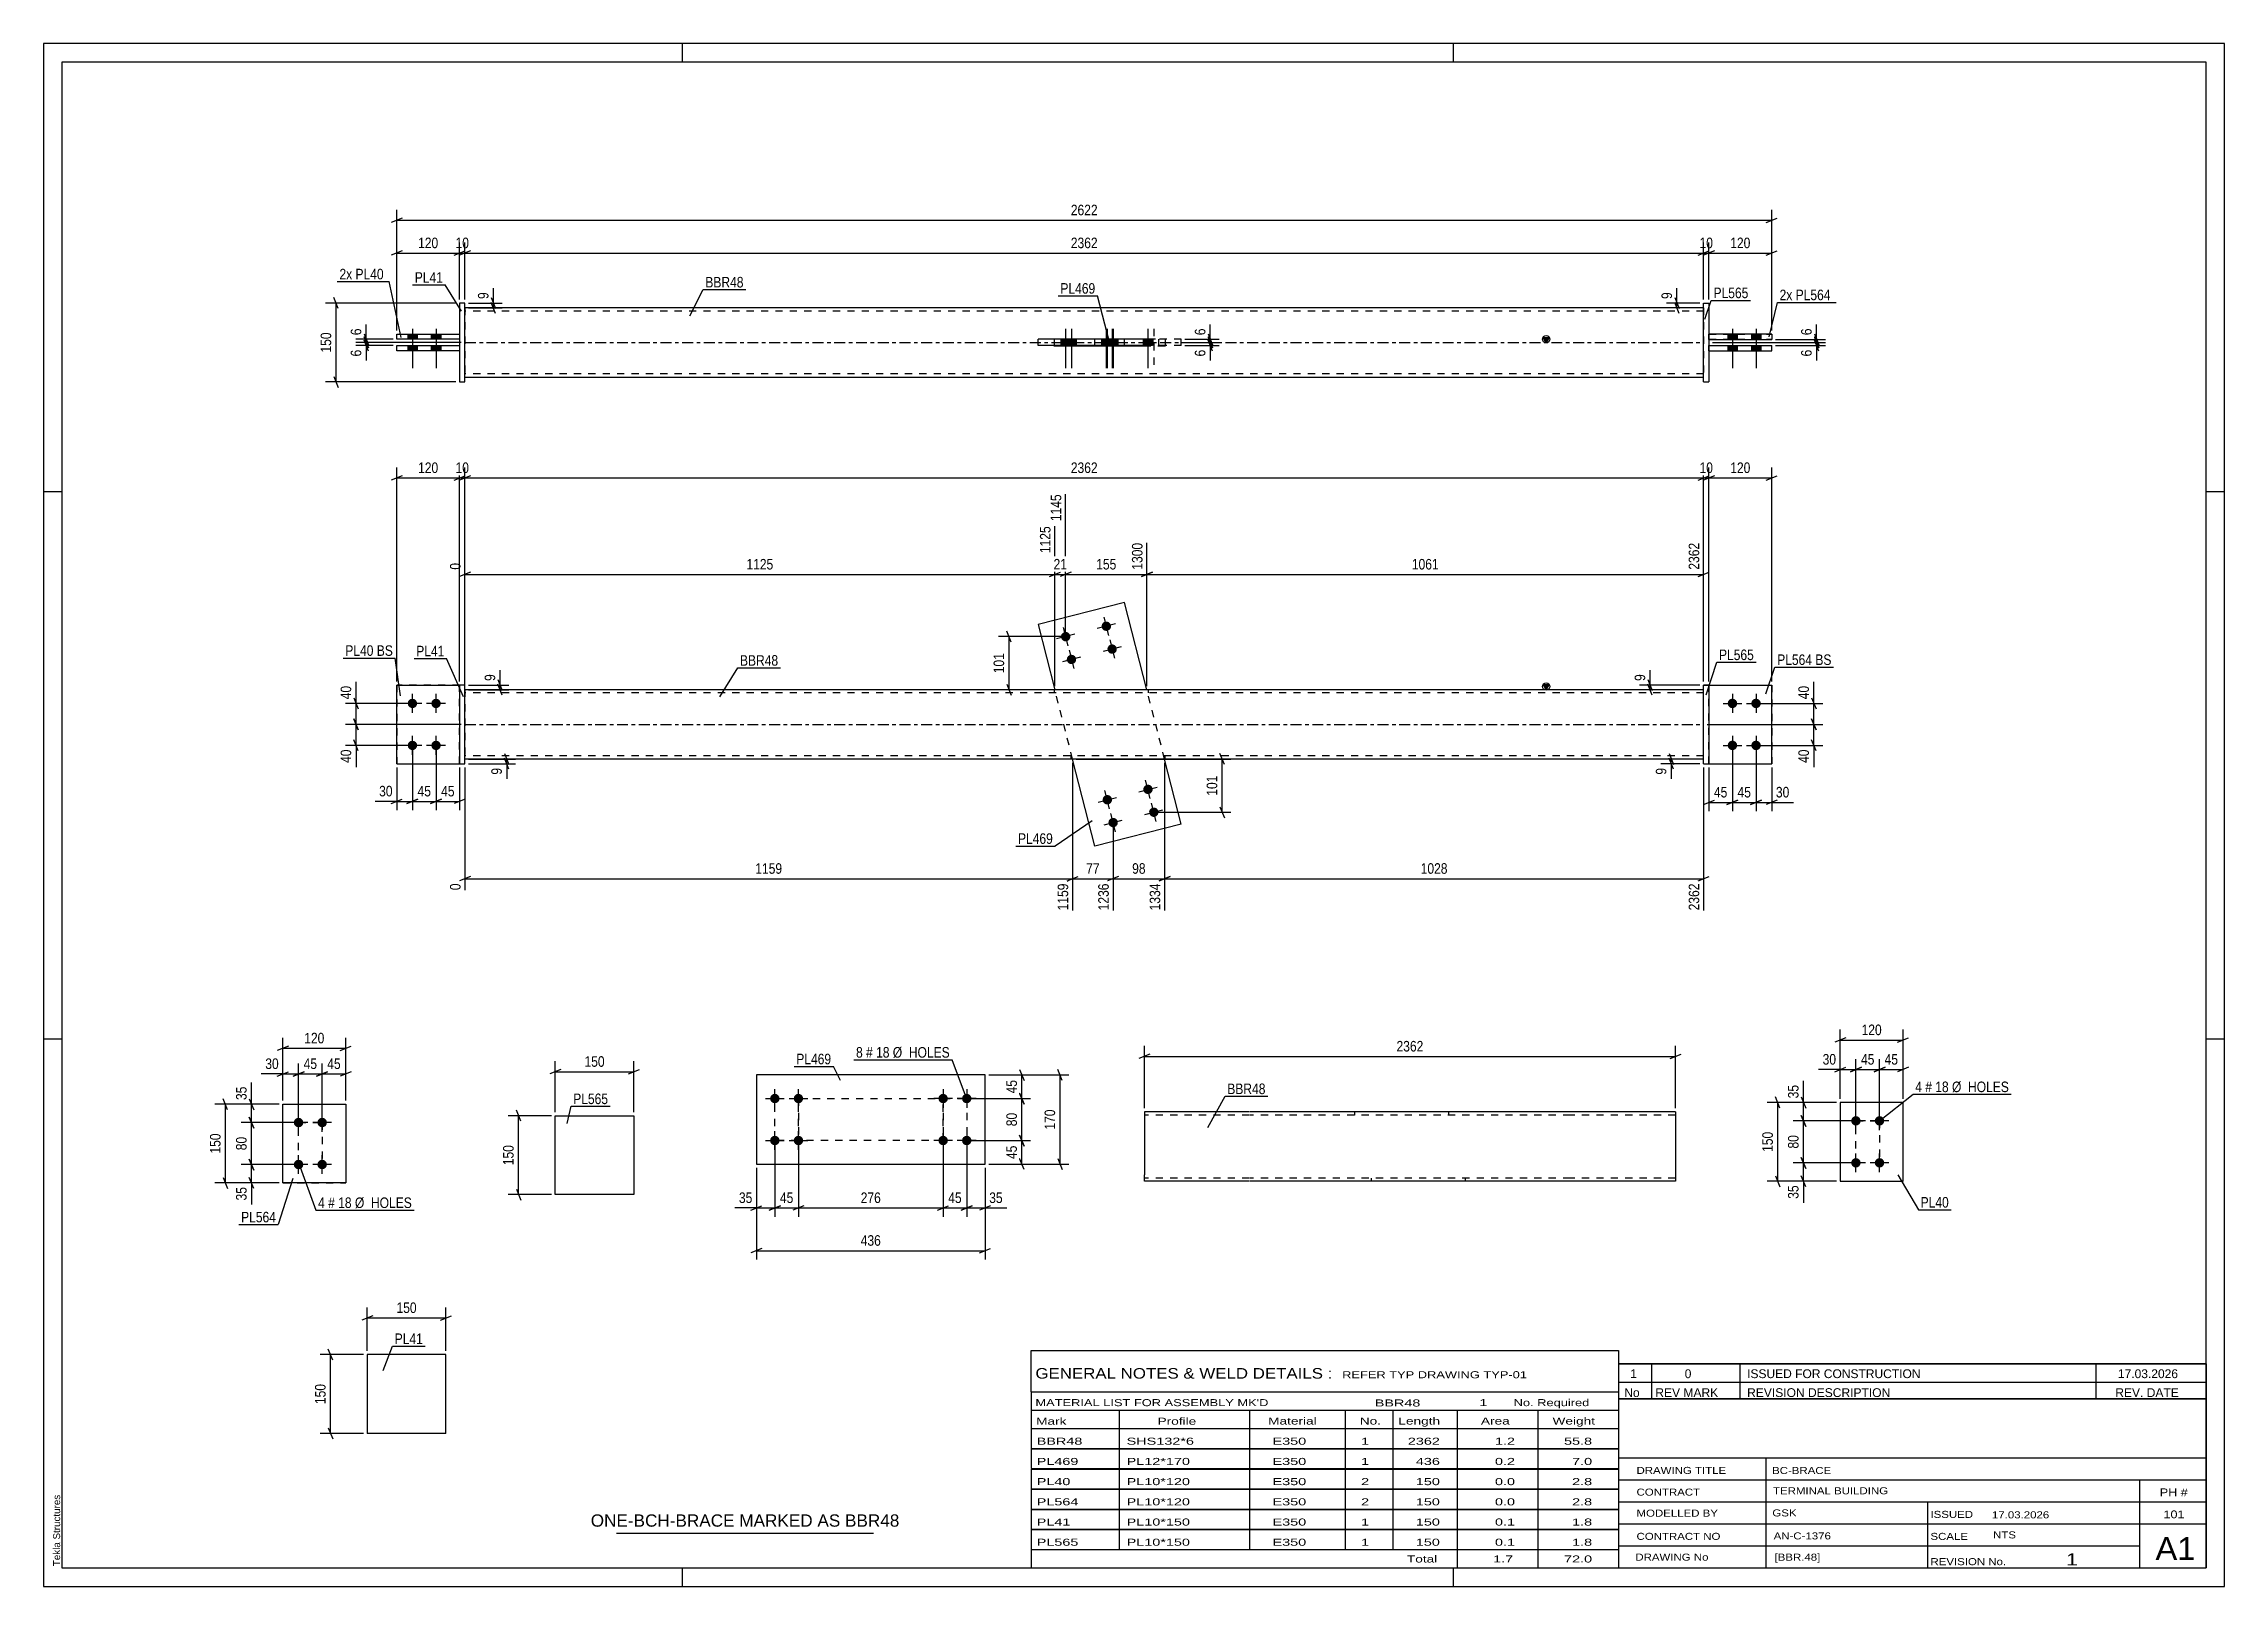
# Paper-space layout 'Layout1' of a CAD drawing. Header units: millimetres. Extents: x 0 to 594, y 0 to 420.
# The model-space entities are those that its viewports show. They can reach past a viewport. Long polylines and large blocks are cut down to what shows.
import ezdxf

# ---------------------------------------------------------------- set-up
doc = ezdxf.new("R2010")
doc.units = ezdxf.units.MM
doc.linetypes.add('DXK_LINE_DOT2', pattern=[3.9198, 1.9599, -1.9599])
doc.linetypes.add('DXK_LINE_DOT3', pattern=[5.9187, 2.979, -0.9799, 0.9799, -0.9799])
doc.layers.add('Viewport layer', color=7, linetype='Continuous', plot=False)
doc.styles.add('Arial', font='ARIAL.TTF', dxfattribs={"height": 0.2})
doc.styles.add('Arial Narrow', font='ARIALN.TTF', dxfattribs={"height": 0.2})

# ---------------------------------------------------------------- blocks, each defined once
blk = doc.blocks.new('Unknown-585637079-1129')
at = {"color": 5, "linetype": 'Continuous'}
for p, q in [((594, 420), (0, 420)), ((0, 420), (0, 0)), ((174, 415), (174, 420)), ((384, 415), (384, 420)), ((594, 0), (594, 420)), ((589, 415), (5, 415)), ((5, 415), (5, 5)), ((589, 5), (589, 415)), ((5, 298), (0, 298)), ((594, 298), (589, 298)), ((5, 149), (0, 149)), ((594, 149), (589, 149)), ((0, 0), (594, 0)), ((5, 5), (589, 5)), ((174, 0), (174, 5)), ((384, 0), (384, 5))]:
    blk.add_line(p, q, dxfattribs=at)
at = {"color": 174, "linetype": 'Continuous', "style": 'Arial'}
blk.add_text('Tekla Structures', height=1.9102, rotation=90, dxfattribs=at).set_placement((4.5, 5.5))
blk = doc.blocks.new('Part-585637079-4415 - 4414')
at = {"color": 2, "linetype": 'Continuous'}
for p, q in [((506.49, 131.73), (489.35, 131.73)), ((489.35, 131.73), (489.35, 110.3)), ((506.49, 110.3), (506.49, 131.73)), ((489.35, 110.3), (506.49, 110.3))]:
    blk.add_line(p, q, dxfattribs=at)
blk = doc.blocks.new('Bolt-585637079-4416 - 4414')
at = {"linetype": 'Continuous'}
for points in [[(493.64, 125.45, -1), (493.64, 128.02, -1)], [(500.07, 125.45, -1), (500.07, 128.02, -1)], [(493.64, 114.02, -1), (493.64, 116.59, -1)], [(500.07, 114.02, -1), (500.07, 116.59, -1)]]:
    blk.add_hatch(color=1, dxfattribs=at).paths.add_polyline_path(points)
at = {"color": 1, "linetype": 'Continuous'}
for p, q in [((496.21, 126.73), (491.07, 126.73)), ((493.64, 124.16), (493.64, 129.3)), ((502.64, 126.73), (497.49, 126.73)), ((500.07, 124.16), (500.07, 129.3)), ((496.21, 115.3), (491.07, 115.3)), ((493.64, 112.73), (493.64, 117.88)), ((502.64, 115.3), (497.49, 115.3)), ((500.07, 112.73), (500.07, 117.88))]:
    blk.add_line(p, q, dxfattribs=at)
blk = doc.blocks.new('Part-585637079-1603 - 1587')
at = {"color": 2, "linetype": 'Continuous'}
for p, q in [((65.16, 131.27), (82.3, 131.27)), ((65.16, 109.84), (65.16, 131.27)), ((82.3, 131.27), (82.3, 131.27)), ((82.3, 131.27), (82.3, 109.84)), ((82.3, 109.84), (65.16, 109.84)), ((65.16, 109.84), (65.16, 109.84))]:
    blk.add_line(p, q, dxfattribs=at)
at = {"color": 7, "linetype": 'DXK_LINE_DOT2'}
for p, q in [((65.16, 131.27), (82.3, 131.27)), ((65.16, 109.84), (82.3, 109.84)), ((65.16, 109.84), (65.16, 109.84))]:
    blk.add_line(p, q, dxfattribs=at)
blk = doc.blocks.new('Bolt-585637079-1608 - 1587')
at = {"linetype": 'Continuous'}
for points in [[(69.44, 124.99), (69.18, 125.02), (68.92, 125.1), (68.69, 125.23), (68.49, 125.41), (68.33, 125.63), (68.22, 125.88), (68.16, 126.14), (68.16, 126.41), (68.22, 126.67), (68.33, 126.92), (68.49, 127.13), (68.69, 127.31), (68.92, 127.45), (69.18, 127.53), (69.44, 127.56), (69.71, 127.53), (69.97, 127.45), (70.2, 127.31), (70.4, 127.13), (70.56, 126.92), (70.67, 126.67), (70.72, 126.41), (70.72, 126.14), (70.67, 125.88), (70.56, 125.63), (70.4, 125.41), (70.2, 125.23), (69.97, 125.1), (69.71, 125.02)], [(75.87, 124.99), (75.6, 125.02), (75.35, 125.1), (75.12, 125.23), (74.92, 125.41), (74.76, 125.63), (74.65, 125.88), (74.59, 126.14), (74.59, 126.41), (74.65, 126.67), (74.76, 126.92), (74.92, 127.13), (75.12, 127.31), (75.35, 127.45), (75.6, 127.53), (75.87, 127.56), (76.14, 127.53), (76.39, 127.45), (76.63, 127.31), (76.83, 127.13), (76.99, 126.92), (77.09, 126.67), (77.15, 126.41), (77.15, 126.14), (77.09, 125.88), (76.99, 125.63), (76.83, 125.41), (76.63, 125.23), (76.39, 125.1), (76.14, 125.02)], [(69.44, 113.56), (69.18, 113.59), (68.92, 113.67), (68.69, 113.8), (68.49, 113.98), (68.33, 114.2), (68.22, 114.45), (68.16, 114.71), (68.16, 114.98), (68.22, 115.24), (68.33, 115.49), (68.49, 115.71), (68.69, 115.89), (68.92, 116.02), (69.18, 116.1), (69.44, 116.13), (69.71, 116.1), (69.97, 116.02), (70.2, 115.89), (70.4, 115.71), (70.56, 115.49), (70.67, 115.24), (70.72, 114.98), (70.72, 114.71), (70.67, 114.45), (70.56, 114.2), (70.4, 113.98), (70.2, 113.8), (69.97, 113.67), (69.71, 113.59)], [(75.87, 113.56), (75.6, 113.59), (75.35, 113.67), (75.12, 113.8), (74.92, 113.98), (74.76, 114.2), (74.65, 114.45), (74.59, 114.71), (74.59, 114.98), (74.65, 115.24), (74.76, 115.49), (74.92, 115.71), (75.12, 115.89), (75.35, 116.02), (75.6, 116.1), (75.87, 116.13), (76.14, 116.1), (76.39, 116.02), (76.63, 115.89), (76.83, 115.71), (76.99, 115.49), (77.09, 115.24), (77.15, 114.98), (77.15, 114.71), (77.09, 114.45), (76.99, 114.2), (76.83, 113.98), (76.63, 113.8), (76.39, 113.67), (76.14, 113.59)]]:
    blk.add_hatch(color=1, dxfattribs=at).paths.add_polyline_path(points)
at = {"color": 1, "linetype": 'Continuous'}
for p, q in [((72.01, 126.27), (66.87, 126.27)), ((69.44, 123.7), (69.44, 128.84)), ((78.44, 126.27), (73.3, 126.27)), ((75.87, 123.7), (75.87, 128.84)), ((72.01, 114.84), (66.87, 114.84)), ((69.44, 112.27), (69.44, 117.42)), ((78.44, 114.84), (73.3, 114.84)), ((75.87, 112.27), (75.87, 117.42))]:
    blk.add_line(p, q, dxfattribs=at)
blk = doc.blocks.new('Bolt-585637079-1959 - 1945')
at = {"linetype": 'Continuous'}
for points in [[(290.7, 261.71, -1), (288.21, 261.08, -1)], [(279.63, 258.88, -1), (277.14, 258.25, -1)], [(292.29, 255.49, -1), (289.8, 254.85, -1)], [(281.22, 252.66, -1), (278.73, 252.02, -1)]]:
    blk.add_hatch(color=1, dxfattribs=at).paths.add_polyline_path(points)
at = {"color": 1, "linetype": 'Continuous'}
for p, q in [((291.95, 262.03), (286.96, 260.76)), ((288.82, 263.89), (290.09, 258.9)), ((280.87, 259.2), (275.89, 257.93)), ((277.75, 261.06), (279.02, 256.07)), ((293.54, 255.8), (288.56, 254.53)), ((290.41, 257.66), (291.68, 252.68)), ((282.47, 252.97), (277.48, 251.7)), ((279.34, 254.83), (280.61, 249.85))]:
    blk.add_line(p, q, dxfattribs=at)
blk = doc.blocks.new('Part-585637079-1951 - 1945')
at = {"linetype": 'Continuous'}
blk.add_hatch(color=2, dxfattribs=at).paths.add_polyline_path([(409.29, 244.09), (408.49, 245.49), (410.09, 245.49)])
at = {"color": 2, "linetype": 'Continuous'}
for p, q in [((452.15, 244.09), (114.75, 244.09)), ((409.29, 244.09), (408.49, 245.49)), ((408.49, 245.49), (410.09, 245.49)), ((410.09, 245.49), (409.29, 244.09)), ((452.15, 225.23), (114.75, 225.23))]:
    blk.add_line(p, q, dxfattribs=at)
at = {"color": 7, "linetype": 'DXK_LINE_DOT2'}
for p, q in [((114.75, 244.09), (114.75, 225.23)), ((275.3, 244.09), (275.3, 243.23)), ((300.88, 244.09), (300.88, 243.23)), ((452.15, 225.23), (452.15, 244.09)), ((452.15, 243.23), (114.75, 243.23)), ((452.15, 226.09), (114.75, 226.09)), ((279.9, 225.23), (279.9, 226.09)), ((305.48, 225.23), (305.48, 226.09))]:
    blk.add_line(p, q, dxfattribs=at)
at = {"color": 7, "linetype": 'DXK_LINE_DOT3'}
blk.add_line((114.75, 234.66), (452.15, 234.66), dxfattribs=at)
at = {"color": 2, "linetype": 'Continuous'}
blk.add_circle((409.29, 244.99), 1, dxfattribs=at)
blk = doc.blocks.new('Part-585637079-1956 - 1945')
at = {"color": 2, "linetype": 'Continuous'}
for p, q in [((453.58, 245.38), (470.72, 245.38)), ((470.72, 245.38), (470.72, 245.38)), ((470.72, 223.95), (470.72, 245.38)), ((453.58, 223.95), (470.72, 223.95))]:
    blk.add_line(p, q, dxfattribs=at)
at = {"color": 7, "linetype": 'DXK_LINE_DOT2'}
for p, q in [((453.58, 245.38), (470.72, 245.38)), ((453.58, 223.95), (453.58, 245.38)), ((470.72, 245.38), (470.72, 245.38)), ((453.58, 223.95), (453.58, 223.95)), ((453.58, 223.95), (470.72, 223.95))]:
    blk.add_line(p, q, dxfattribs=at)
blk = doc.blocks.new('Bolt-585637079-1958 - 1945')
at = {"linetype": 'Continuous'}
for points in [[(288.49, 213.84, -1), (290.98, 214.47, -1)], [(299.56, 216.67, -1), (302.05, 217.3, -1)], [(290.08, 207.61, -1), (292.57, 208.25, -1)], [(301.15, 210.44, -1), (303.64, 211.08, -1)]]:
    blk.add_hatch(color=1, dxfattribs=at).paths.add_polyline_path(points)
at = {"color": 1, "linetype": 'Continuous'}
for p, q in [((287.24, 213.52), (292.22, 214.79)), ((290.37, 211.66), (289.1, 216.65)), ((298.31, 216.35), (303.3, 217.62)), ((301.44, 214.49), (300.17, 219.48)), ((288.83, 207.29), (293.82, 208.56)), ((291.96, 205.44), (290.69, 210.42)), ((299.91, 210.12), (304.89, 211.39)), ((303.03, 208.27), (301.76, 213.25))]:
    blk.add_line(p, q, dxfattribs=at)
blk = doc.blocks.new('Bolt-585637079-1960 - 1945')
at = {"linetype": 'Continuous'}
for points in [[(100.46, 239.09, -1), (100.46, 241.66, -1)], [(106.89, 239.09, -1), (106.89, 241.66, -1)], [(100.46, 227.66, -1), (100.46, 230.23, -1)], [(106.89, 227.66, -1), (106.89, 230.23, -1)]]:
    blk.add_hatch(color=1, dxfattribs=at).paths.add_polyline_path(points)
at = {"color": 1, "linetype": 'Continuous'}
for p, q in [((103.03, 240.38), (97.89, 240.38)), ((100.46, 237.8), (100.46, 242.95)), ((109.46, 240.38), (104.32, 240.38)), ((106.89, 237.8), (106.89, 242.95)), ((103.03, 228.95), (97.89, 228.95)), ((100.46, 226.38), (100.46, 231.52)), ((109.46, 228.95), (104.32, 228.95)), ((106.89, 226.38), (106.89, 231.52))]:
    blk.add_line(p, q, dxfattribs=at)
blk = doc.blocks.new('Bolt-585637079-1961 - 1945')
at = {"linetype": 'Continuous'}
for points in [[(460.01, 241.66), (460.27, 241.63), (460.53, 241.55), (460.76, 241.42), (460.96, 241.24), (461.12, 241.02), (461.23, 240.77), (461.29, 240.51), (461.29, 240.24), (461.23, 239.98), (461.12, 239.73), (460.96, 239.52), (460.76, 239.34), (460.53, 239.2), (460.27, 239.12), (460.01, 239.09), (459.74, 239.12), (459.48, 239.2), (459.25, 239.34), (459.05, 239.52), (458.89, 239.73), (458.78, 239.98), (458.73, 240.24), (458.73, 240.51), (458.78, 240.77), (458.89, 241.02), (459.05, 241.24), (459.25, 241.42), (459.48, 241.55), (459.74, 241.63)], [(466.44, 241.66), (466.7, 241.63), (466.96, 241.55), (467.19, 241.42), (467.39, 241.24), (467.55, 241.02), (467.66, 240.77), (467.71, 240.51), (467.71, 240.24), (467.66, 239.98), (467.55, 239.73), (467.39, 239.52), (467.19, 239.34), (466.96, 239.2), (466.7, 239.12), (466.44, 239.09), (466.17, 239.12), (465.91, 239.2), (465.68, 239.34), (465.48, 239.52), (465.32, 239.73), (465.21, 239.98), (465.16, 240.24), (465.16, 240.51), (465.21, 240.77), (465.32, 241.02), (465.48, 241.24), (465.68, 241.42), (465.91, 241.55), (466.17, 241.63)], [(460.01, 230.23), (460.27, 230.2), (460.53, 230.12), (460.76, 229.99), (460.96, 229.81), (461.12, 229.59), (461.23, 229.34), (461.29, 229.08), (461.29, 228.81), (461.23, 228.55), (461.12, 228.3), (460.96, 228.09), (460.76, 227.91), (460.53, 227.77), (460.27, 227.69), (460.01, 227.66), (459.74, 227.69), (459.48, 227.77), (459.25, 227.91), (459.05, 228.09), (458.89, 228.3), (458.78, 228.55), (458.73, 228.81), (458.73, 229.08), (458.78, 229.34), (458.89, 229.59), (459.05, 229.81), (459.25, 229.99), (459.48, 230.12), (459.74, 230.2)], [(466.44, 230.23), (466.7, 230.2), (466.96, 230.12), (467.19, 229.99), (467.39, 229.81), (467.55, 229.59), (467.66, 229.34), (467.71, 229.08), (467.71, 228.81), (467.66, 228.55), (467.55, 228.3), (467.39, 228.09), (467.19, 227.91), (466.96, 227.77), (466.7, 227.69), (466.44, 227.66), (466.17, 227.69), (465.91, 227.77), (465.68, 227.91), (465.48, 228.09), (465.32, 228.3), (465.21, 228.55), (465.16, 228.81), (465.16, 229.08), (465.21, 229.34), (465.32, 229.59), (465.48, 229.81), (465.68, 229.99), (465.91, 230.12), (466.17, 230.2)]]:
    blk.add_hatch(color=1, dxfattribs=at).paths.add_polyline_path(points)
at = {"color": 1, "linetype": 'Continuous'}
for p, q in [((457.44, 240.38), (462.58, 240.38)), ((460.01, 242.95), (460.01, 237.8)), ((463.86, 240.38), (469.01, 240.38)), ((466.44, 242.95), (466.44, 237.8)), ((457.44, 228.95), (462.58, 228.95)), ((460.01, 231.52), (460.01, 226.38)), ((463.86, 228.95), (469.01, 228.95)), ((466.44, 231.52), (466.44, 226.38))]:
    blk.add_line(p, q, dxfattribs=at)
blk = doc.blocks.new('Part-585637079-1966 - 1945')
at = {"color": 2, "linetype": 'Continuous'}
for p, q in [((294.45, 267.83), (270.92, 261.82)), ((300.51, 244.09), (294.45, 267.83)), ((270.92, 261.82), (275.45, 244.09)), ((286.33, 201.49), (280.27, 225.23)), ((309.86, 207.5), (305.33, 225.23)), ((309.86, 207.5), (286.33, 201.49))]:
    blk.add_line(p, q, dxfattribs=at)
at = {"color": 7, "linetype": 'DXK_LINE_DOT2'}
for p, q in [((280.27, 225.23), (275.45, 244.09)), ((305.33, 225.23), (300.51, 244.09))]:
    blk.add_line(p, q, dxfattribs=at)
blk = doc.blocks.new('Part-585637079-1971 - 1945')
at = {"color": 2, "linetype": 'Continuous'}
for p, q in [((114.75, 245.38), (113.32, 245.38)), ((113.32, 245.38), (113.32, 223.95)), ((114.75, 223.95), (114.75, 245.38)), ((113.32, 223.95), (114.75, 223.95))]:
    blk.add_line(p, q, dxfattribs=at)
blk = doc.blocks.new('Part-585637079-1976 - 1945')
at = {"color": 7, "linetype": 'DXK_LINE_DOT2'}
for p, q in [((113.32, 245.38), (96.18, 245.38)), ((96.18, 245.38), (96.18, 223.95)), ((113.32, 223.95), (113.32, 245.38)), ((96.18, 223.95), (113.32, 223.95))]:
    blk.add_line(p, q, dxfattribs=at)
blk = doc.blocks.new('Part-585637079-1981 - 1945')
at = {"color": 2, "linetype": 'Continuous'}
for p, q in [((96.18, 223.95), (96.18, 245.38)), ((96.18, 245.38), (113.32, 245.38)), ((96.18, 223.95), (113.32, 223.95))]:
    blk.add_line(p, q, dxfattribs=at)
at = {"color": 7, "linetype": 'DXK_LINE_DOT2'}
blk.add_line((113.32, 223.95), (113.32, 245.38), dxfattribs=at)
blk = doc.blocks.new('Part-585637079-1986 - 1945')
at = {"color": 2, "linetype": 'Continuous'}
for p, q in [((453.58, 245.38), (452.15, 245.38)), ((452.15, 223.95), (452.15, 245.38)), ((453.58, 245.38), (453.58, 223.95)), ((452.15, 223.95), (452.15, 223.95)), ((452.15, 223.95), (453.58, 223.95))]:
    blk.add_line(p, q, dxfattribs=at)
at = {"color": 7, "linetype": 'DXK_LINE_DOT2'}
for p, q in [((452.15, 245.38), (452.15, 245.38)), ((452.15, 245.38), (453.58, 245.38)), ((453.58, 245.38), (453.58, 245.38)), ((452.15, 223.95), (453.58, 223.95))]:
    blk.add_line(p, q, dxfattribs=at)
blk = doc.blocks.new('Part-585637079-1992 - 1945')
at = {"color": 7, "linetype": 'DXK_LINE_DOT2'}
for p, q in [((453.58, 245.38), (470.72, 245.38)), ((453.58, 223.95), (453.58, 245.38)), ((453.58, 245.38), (470.72, 245.38)), ((470.72, 245.38), (470.72, 245.38)), ((470.72, 245.38), (470.72, 223.95)), ((453.58, 223.95), (453.58, 223.95)), ((453.58, 223.95), (470.72, 223.95)), ((453.58, 223.95), (470.72, 223.95))]:
    blk.add_line(p, q, dxfattribs=at)
blk = doc.blocks.new('Bolt-585637079-2427 - 2414')
at = {"linetype": 'Continuous'}
for points in [[(279.67, 339.5), (277.1, 339.5), (277.1, 337.78), (279.67, 337.78)], [(281.26, 339.5), (278.69, 339.5), (278.69, 337.78), (281.26, 337.78)], [(290.74, 339.5), (288.17, 339.5), (288.17, 337.78), (290.74, 337.78)], [(292.33, 339.5), (289.76, 339.5), (289.76, 337.78), (292.33, 337.78)]]:
    blk.add_hatch(color=1, dxfattribs=at).paths.add_polyline_path(points)
at = {"color": 1, "linetype": 'Continuous'}
for p, q in [((277.1, 339.5), (277.1, 337.78)), ((278.38, 342.35), (278.38, 331.64)), ((278.69, 339.5), (278.69, 337.78)), ((279.67, 339.5), (279.67, 337.78)), ((279.97, 342.35), (279.97, 331.64)), ((281.26, 339.5), (281.26, 337.78)), ((288.17, 339.5), (288.17, 337.78)), ((289.46, 342.35), (289.46, 331.64)), ((289.76, 339.5), (289.76, 337.78)), ((290.74, 339.5), (290.74, 337.78)), ((291.05, 342.35), (291.05, 331.64)), ((292.33, 339.5), (292.33, 337.78))]:
    blk.add_line(p, q, dxfattribs=at)
blk = doc.blocks.new('Part-585637079-2420 - 2414')
at = {"color": 2, "linetype": 'Continuous'}
for p, q in [((96.18, 337.78), (113.32, 337.78)), ((96.18, 336.35), (96.18, 337.78)), ((113.32, 336.35), (96.18, 336.35)), ((113.32, 337.78), (113.32, 336.35))]:
    blk.add_line(p, q, dxfattribs=at)
blk = doc.blocks.new('Part-585637079-2437 - 2414')
at = {"linetype": 'Continuous'}
blk.add_hatch(color=2, dxfattribs=at).paths.add_polyline_path([(409.29, 338.64), (408.49, 340.04), (410.09, 340.04)])
at = {"color": 2, "linetype": 'Continuous'}
for p, q in [((452.15, 348.07), (114.75, 348.07)), ((275.3, 339.64), (275.3, 339.5)), ((275.3, 339.64), (300.88, 339.64)), ((279.9, 339.64), (279.9, 339.5)), ((300.88, 339.64), (300.88, 337.64)), ((409.29, 338.64), (408.49, 340.04)), ((408.49, 340.04), (410.09, 340.04)), ((410.09, 340.04), (409.29, 338.64)), ((275.3, 337.64), (275.3, 337.78)), ((300.88, 337.64), (275.3, 337.64)), ((279.9, 337.64), (279.9, 337.78)), ((114.75, 329.21), (452.15, 329.21))]:
    blk.add_line(p, q, dxfattribs=at)
at = {"color": 7, "linetype": 'DXK_LINE_DOT2'}
for p, q in [((114.75, 348.07), (114.75, 329.21)), ((452.15, 347.21), (114.75, 347.21)), ((452.15, 348.07), (452.15, 329.21)), ((275.3, 339.5), (275.3, 337.64)), ((279.9, 339.5), (279.9, 337.64)), ((300.88, 339.64), (305.48, 339.64)), ((305.48, 339.64), (305.48, 337.64)), ((305.48, 337.64), (300.88, 337.64)), ((452.15, 330.07), (114.75, 330.07))]:
    blk.add_line(p, q, dxfattribs=at)
at = {"color": 7, "linetype": 'DXK_LINE_DOT3'}
blk.add_line((114.75, 338.64), (452.15, 338.64), dxfattribs=at)
at = {"color": 2, "linetype": 'Continuous'}
blk.add_circle((409.29, 339.54), 1, dxfattribs=at)
blk = doc.blocks.new('Part-585637079-2425 - 2414')
at = {"color": 2, "linetype": 'Continuous'}
for p, q in [((452.15, 349.35), (452.15, 349.35)), ((452.15, 327.92), (452.15, 349.35)), ((452.15, 349.35), (453.58, 349.35)), ((453.58, 349.35), (453.58, 349.35)), ((453.58, 349.35), (453.58, 327.92)), ((452.15, 327.92), (453.58, 327.92)), ((452.15, 327.92), (452.15, 327.92)), ((453.58, 327.92), (453.58, 327.92))]:
    blk.add_line(p, q, dxfattribs=at)
at = {"color": 7, "linetype": 'DXK_LINE_DOT2'}
for p, q in [((452.15, 349.35), (452.15, 349.35)), ((452.15, 349.35), (453.58, 349.35)), ((452.15, 327.92), (453.58, 327.92))]:
    blk.add_line(p, q, dxfattribs=at)
blk = doc.blocks.new('Bolt-585637079-2426 - 2414')
at = {"linetype": 'Continuous'}
for points in [[(288.45, 337.78), (291.02, 337.78), (291.02, 339.5), (288.45, 339.5)], [(290.04, 337.78), (292.61, 337.78), (292.61, 339.5), (290.04, 339.5)], [(299.52, 337.78), (302.09, 337.78), (302.09, 339.5), (299.52, 339.5)]]:
    blk.add_hatch(color=1, dxfattribs=at).paths.add_polyline_path(points)
at = {"color": 1, "linetype": 'Continuous'}
for p, q in [((288.45, 339.5), (288.45, 337.78)), ((289.73, 342.35), (289.73, 331.64)), ((290.04, 339.5), (290.04, 337.78)), ((291.02, 339.5), (291.02, 337.78)), ((291.32, 342.35), (291.32, 331.64)), ((292.61, 339.5), (292.61, 337.78)), ((299.52, 339.5), (299.52, 337.78)), ((300.81, 342.35), (300.81, 331.64)), ((302.09, 339.5), (302.09, 337.78))]:
    blk.add_line(p, q, dxfattribs=at)
at = {"color": 1, "linetype": 'DXK_LINE_DOT2'}
for p, q in [((301.11, 339.5), (301.11, 337.78)), ((302.4, 342.35), (302.4, 331.64)), ((303.68, 339.5), (303.68, 337.78))]:
    blk.add_line(p, q, dxfattribs=at)
blk = doc.blocks.new('Part-585637079-2442 - 2414')
at = {"color": 2, "linetype": 'Continuous'}
for p, q in [((453.58, 337.78), (470.72, 337.78)), ((453.58, 336.35), (453.58, 337.78)), ((453.58, 336.35), (453.58, 336.35)), ((453.58, 336.35), (470.72, 336.35)), ((470.72, 336.35), (470.72, 337.78))]:
    blk.add_line(p, q, dxfattribs=at)
at = {"color": 7, "linetype": 'DXK_LINE_DOT2'}
for p, q in [((453.58, 337.78), (470.72, 337.78)), ((453.58, 336.35), (470.72, 336.35))]:
    blk.add_line(p, q, dxfattribs=at)
blk = doc.blocks.new('Part-585637079-2447 - 2414')
at = {"color": 2, "linetype": 'Continuous'}
for p, q in [((470.72, 340.92), (453.58, 340.92)), ((453.58, 339.49), (453.58, 340.92)), ((453.58, 339.5), (453.58, 339.49)), ((453.58, 339.49), (470.72, 339.49)), ((470.72, 340.92), (470.72, 339.49))]:
    blk.add_line(p, q, dxfattribs=at)
at = {"color": 7, "linetype": 'DXK_LINE_DOT2'}
for p, q in [((453.58, 340.92), (453.58, 340.92)), ((453.58, 340.92), (470.72, 340.92)), ((453.58, 339.5), (470.72, 339.5)), ((470.72, 340.92), (470.72, 340.92))]:
    blk.add_line(p, q, dxfattribs=at)
blk = doc.blocks.new('Part-585637079-2452 - 2414')
at = {"color": 2, "linetype": 'Continuous'}
for p, q in [((96.18, 339.5), (96.18, 340.92)), ((96.18, 340.92), (113.32, 340.92)), ((113.32, 339.5), (96.18, 339.5)), ((113.32, 340.92), (113.32, 339.5))]:
    blk.add_line(p, q, dxfattribs=at)
blk = doc.blocks.new('Part-585637079-2457 - 2414')
at = {"color": 2, "linetype": 'Continuous'}
for p, q in [((114.75, 349.35), (113.32, 349.35)), ((113.32, 349.35), (113.32, 327.92)), ((114.75, 327.92), (114.75, 349.35)), ((113.32, 327.92), (114.75, 327.92))]:
    blk.add_line(p, q, dxfattribs=at)
blk = doc.blocks.new('Part-585637079-2462 - 2414')
at = {"color": 2, "linetype": 'Continuous'}
for p, q in [((270.92, 337.78), (270.92, 339.5)), ((300.88, 339.5), (270.92, 339.5)), ((294.45, 337.78), (294.45, 339.5)), ((300.88, 337.78), (270.92, 337.78))]:
    blk.add_line(p, q, dxfattribs=at)
at = {"color": 7, "linetype": 'DXK_LINE_DOT2'}
for p, q in [((286.33, 337.78), (286.33, 339.5)), ((309.86, 339.5), (300.88, 339.5)), ((309.86, 337.78), (309.86, 339.5)), ((309.86, 337.78), (300.88, 337.78))]:
    blk.add_line(p, q, dxfattribs=at)
blk = doc.blocks.new('Bolt-585637079-2463 - 2414')
at = {"linetype": 'Continuous'}
for points in [[(99.18, 339.5), (101.75, 339.5), (101.75, 340.92), (99.18, 340.92)], [(99.18, 339.5), (101.75, 339.5), (101.75, 340.92), (99.18, 340.92)], [(105.6, 339.5), (108.18, 339.5), (108.18, 340.92), (105.6, 340.92)], [(105.6, 339.5), (108.18, 339.5), (108.18, 340.92), (105.6, 340.92)], [(99.18, 336.35), (101.75, 336.35), (101.75, 337.78), (99.18, 337.78)], [(99.18, 336.35), (101.75, 336.35), (101.75, 337.78), (99.18, 337.78)], [(105.6, 336.35), (108.18, 336.35), (108.18, 337.78), (105.6, 337.78)], [(105.6, 336.35), (108.18, 336.35), (108.18, 337.78), (105.6, 337.78)]]:
    blk.add_hatch(color=1, dxfattribs=at).paths.add_polyline_path(points)
at = {"color": 1, "linetype": 'Continuous'}
for p, q in [((99.18, 340.92), (99.18, 339.5)), ((99.18, 340.92), (99.18, 339.5)), ((100.46, 342.35), (100.46, 331.64)), ((100.46, 342.35), (100.46, 331.64)), ((101.75, 340.92), (101.75, 339.5)), ((101.75, 340.92), (101.75, 339.5)), ((105.6, 340.92), (105.6, 339.5)), ((105.6, 340.92), (105.6, 339.5)), ((106.89, 342.35), (106.89, 331.64)), ((106.89, 342.35), (106.89, 331.64)), ((108.18, 340.92), (108.18, 339.5)), ((108.18, 340.92), (108.18, 339.5)), ((99.18, 337.78), (99.18, 336.35)), ((99.18, 337.78), (99.18, 336.35)), ((101.75, 337.78), (101.75, 336.35)), ((101.75, 337.78), (101.75, 336.35)), ((105.6, 337.78), (105.6, 336.35)), ((105.6, 337.78), (105.6, 336.35)), ((108.18, 337.78), (108.18, 336.35)), ((108.18, 337.78), (108.18, 336.35))]:
    blk.add_line(p, q, dxfattribs=at)
blk = doc.blocks.new('Bolt-585637079-2464 - 2414')
at = {"linetype": 'Continuous'}
for points in [[(461.29, 340.92), (458.72, 340.92), (458.72, 339.5), (461.29, 339.5)], [(461.29, 340.92), (458.72, 340.92), (458.72, 339.5), (461.29, 339.5)], [(467.72, 340.92), (465.15, 340.92), (465.15, 339.5), (467.72, 339.5)], [(467.72, 340.92), (465.15, 340.92), (465.15, 339.5), (467.72, 339.5)], [(461.29, 337.78), (458.72, 337.78), (458.72, 336.35), (461.29, 336.35)], [(461.29, 337.78), (458.72, 337.78), (458.72, 336.35), (461.29, 336.35)], [(467.72, 337.78), (465.15, 337.78), (465.15, 336.35), (467.72, 336.35)], [(467.72, 337.78), (465.15, 337.78), (465.15, 336.35), (467.72, 336.35)]]:
    blk.add_hatch(color=1, dxfattribs=at).paths.add_polyline_path(points)
at = {"color": 1, "linetype": 'Continuous'}
for p, q in [((458.72, 340.92), (458.72, 339.5)), ((458.72, 340.92), (458.72, 339.5)), ((460.01, 342.35), (460.01, 331.64)), ((460.01, 342.35), (460.01, 331.64)), ((461.29, 340.92), (461.29, 339.5)), ((461.29, 340.92), (461.29, 339.5)), ((465.15, 340.92), (465.15, 339.5)), ((465.15, 340.92), (465.15, 339.5)), ((466.44, 342.35), (466.44, 331.64)), ((466.44, 342.35), (466.44, 331.64)), ((467.72, 340.92), (467.72, 339.5)), ((467.72, 340.92), (467.72, 339.5)), ((458.72, 337.78), (458.72, 336.35)), ((458.72, 337.78), (458.72, 336.35)), ((461.29, 337.78), (461.29, 336.35)), ((461.29, 337.78), (461.29, 336.35)), ((465.15, 337.78), (465.15, 336.35)), ((465.15, 337.78), (465.15, 336.35)), ((467.72, 337.78), (467.72, 336.35)), ((467.72, 337.78), (467.72, 336.35))]:
    blk.add_line(p, q, dxfattribs=at)
blk = doc.blocks.new('Part-585637079-4424 - 4423')
at = {"color": 2, "linetype": 'Continuous'}
for p, q in [((109.57, 63.08), (88.14, 63.08)), ((88.14, 63.08), (88.14, 41.65)), ((109.57, 41.65), (109.57, 63.08)), ((109.57, 41.65), (88.14, 41.65))]:
    blk.add_line(p, q, dxfattribs=at)
blk = doc.blocks.new('Part-585637079-1563 - 1547')
at = {"color": 2, "linetype": 'Continuous'}
for p, q in [((139.36, 106.68), (139.35, 128.11)), ((139.35, 128.11), (160.78, 128.11)), ((160.78, 128.11), (160.78, 106.68)), ((160.78, 106.68), (139.36, 106.68))]:
    blk.add_line(p, q, dxfattribs=at)
blk = doc.blocks.new('Part-585637079-1530 - 1514')
at = {"color": 2, "linetype": 'Continuous'}
for p, q in [((328.41, 129.15), (299.84, 129.15)), ((299.84, 129.15), (299.84, 112.01)), ((415.82, 129.15), (328.51, 129.15)), ((444.5, 129.15), (415.92, 129.15)), ((444.5, 129.15), (444.5, 110.29)), ((299.84, 110.8), (299.84, 112.01)), ((299.84, 110.42), (299.84, 110.8)), ((299.84, 110.29), (299.84, 110.42)), ((328.41, 110.29), (299.84, 110.29)), ((415.82, 110.29), (328.51, 110.29)), ((444.5, 110.29), (415.92, 110.29))]:
    blk.add_line(p, q, dxfattribs=at)
at = {"color": 7, "linetype": 'DXK_LINE_DOT2'}
for p, q in [((328.41, 128.29), (299.84, 128.29)), ((415.82, 128.29), (328.51, 128.29)), ((357.08, 129.15), (357.08, 128.29)), ((382.65, 129.15), (382.65, 128.29)), ((444.5, 128.29), (415.92, 128.29)), ((299.84, 111.35), (299.84, 112.01)), ((299.84, 110.8), (299.84, 111.68)), ((299.84, 111.15), (299.84, 111.22)), ((299.84, 111.15), (299.84, 111.22)), ((328.41, 111.15), (299.84, 111.15)), ((299.84, 110.29), (299.84, 110.29)), ((415.82, 111.15), (328.51, 111.15)), ((361.68, 110.29), (361.68, 111.15)), ((387.25, 110.29), (387.25, 111.15)), ((444.5, 111.15), (415.92, 111.15)), ((444.5, 111.15), (444.5, 111.22))]:
    blk.add_line(p, q, dxfattribs=at)
blk = doc.blocks.new('Bolt-585637079-4432 - 4430')
at = {"linetype": 'Continuous'}
for points in [[(245.01, 131.52, -1), (245.01, 134.09, -1)], [(251.44, 131.52, -1), (251.44, 134.09, -1)], [(245.01, 120.09, -1), (245.01, 122.67, -1)], [(251.44, 120.09, -1), (251.44, 122.67, -1)]]:
    blk.add_hatch(color=1, dxfattribs=at).paths.add_polyline_path(points)
at = {"color": 1, "linetype": 'Continuous'}
for p, q in [((247.58, 132.81), (242.44, 132.81)), ((245.01, 135.38), (245.01, 130.24)), ((254.01, 132.81), (248.87, 132.81)), ((251.44, 135.38), (251.44, 130.24)), ((247.58, 121.38), (242.44, 121.38)), ((245.01, 123.95), (245.01, 118.81)), ((254.01, 121.38), (248.87, 121.38)), ((251.44, 123.95), (251.44, 118.81))]:
    blk.add_line(p, q, dxfattribs=at)
blk = doc.blocks.new('Part-585637079-4431 - 4430')
at = {"color": 2, "linetype": 'Continuous'}
for p, q in [((194.17, 139.24), (194.17, 114.95)), ((256.44, 139.24), (194.17, 139.24)), ((256.44, 114.95), (256.44, 139.24)), ((194.17, 114.95), (256.44, 114.95))]:
    blk.add_line(p, q, dxfattribs=at)
blk = doc.blocks.new('Bolt-585637079-4433 - 4430')
at = {"linetype": 'Continuous'}
for points in [[(199.17, 134.09, -1), (199.17, 131.52, -1)], [(205.6, 134.09, -1), (205.6, 131.52, -1)], [(199.17, 122.67, -1), (199.17, 120.09, -1)], [(205.6, 122.67, -1), (205.6, 120.09, -1)]]:
    blk.add_hatch(color=1, dxfattribs=at).paths.add_polyline_path(points)
at = {"color": 1, "linetype": 'Continuous'}
for p, q in [((196.6, 132.81), (201.74, 132.81)), ((199.17, 130.24), (199.17, 135.38)), ((203.03, 132.81), (208.17, 132.81)), ((205.6, 130.24), (205.6, 135.38)), ((196.6, 121.38), (201.74, 121.38)), ((199.17, 118.81), (199.17, 123.95)), ((203.03, 121.38), (208.17, 121.38)), ((205.6, 118.81), (205.6, 123.95))]:
    blk.add_line(p, q, dxfattribs=at)
blk = doc.blocks.new('Rectangle-585637079-4803 - 4414')
at = {"color": 1, "linetype": 'DXK_LINE_DOT2'}
blk.add_lwpolyline([(493.64, 126.73), (500.07, 126.73), (500.07, 115.3), (493.64, 115.3), (493.64, 126.73)], close=True, dxfattribs=at)
blk = doc.blocks.new('Rectangle-585637079-1723 - 1587')
at = {"color": 1, "linetype": 'DXK_LINE_DOT2'}
blk.add_lwpolyline([(69.44, 126.27), (75.87, 126.27), (75.87, 114.84), (69.44, 114.84), (69.44, 126.27)], close=True, dxfattribs=at)
blk = doc.blocks.new('Rectangle-585637079-4769 - 4430')
at = {"color": 1, "linetype": 'DXK_LINE_DOT2'}
blk.add_lwpolyline([(199.17, 132.81), (205.6, 132.81), (205.6, 121.38), (199.17, 121.38), (199.17, 132.81)], close=True, dxfattribs=at)
blk = doc.blocks.new('Rectangle-585637079-4779 - 4430')
at = {"color": 1, "linetype": 'DXK_LINE_DOT2'}
blk.add_lwpolyline([(205.6, 132.81), (245.01, 132.81), (245.01, 121.38), (205.6, 121.38), (205.6, 132.81)], close=True, dxfattribs=at)
blk = doc.blocks.new('Rectangle-585637079-4789 - 4430')
at = {"color": 1, "linetype": 'DXK_LINE_DOT2'}
blk.add_lwpolyline([(245.01, 132.81), (251.44, 132.81), (251.44, 121.38), (245.01, 121.38), (245.01, 132.81)], close=True, dxfattribs=at)
blk = doc.blocks.new('StraightDimension-585637079-4441 - 4414')
at = {"color": 7, "linetype": 'Continuous'}
for p, q in [((488.35, 131.73), (476.5, 131.73)), ((478.75, 133.23), (479.95, 130.23)), ((479.35, 126.73), (479.35, 131.73)), ((492.64, 126.73), (476.5, 126.73)), ((479.95, 125.23), (478.75, 128.23))]:
    blk.add_line(p, q, dxfattribs=at)
at = {"color": 0}
blk.add_wipeout([(478.6, 137.11), (474.4, 137.11), (474.4, 132.26), (478.6, 132.26)], dxfattribs=at)
at = {"color": 7, "linetype": 'Continuous'}
blk.add_line((479.35, 131.73), (479.35, 137.64), dxfattribs=at)
blk.add_line((479.35, 131.73), (479.35, 137.64), dxfattribs=at)
at = {"color": 3, "style": 'Arial Narrow'}
blk.add_text('35', height=2.863, rotation=90.00021, dxfattribs=at).set_placement((478, 132.86))
blk = doc.blocks.new('StraightDimension-585637079-4442 - 4414')
at = {"color": 7, "linetype": 'Continuous'}
for p, q in [((492.64, 126.73), (476.5, 126.73)), ((478.75, 128.23), (479.95, 125.23)), ((479.35, 115.3), (479.35, 126.73)), ((492.64, 115.3), (476.5, 115.3)), ((479.95, 113.8), (478.75, 116.8))]:
    blk.add_line(p, q, dxfattribs=at)
at = {"color": 0}
blk.add_wipeout([(478.6, 123.45), (474.4, 123.45), (474.4, 118.59), (478.6, 118.59)], dxfattribs=at)
at = {"color": 3, "style": 'Arial Narrow'}
blk.add_text('80', height=2.863, rotation=90.00021, dxfattribs=at).set_placement((478, 119.19))
blk = doc.blocks.new('StraightDimension-585637079-4443 - 4414')
at = {"color": 7, "linetype": 'Continuous'}
for p, q in [((492.64, 115.3), (476.5, 115.3)), ((478.75, 116.8), (479.95, 113.8)), ((479.35, 110.3), (479.35, 115.3)), ((488.35, 110.3), (476.5, 110.3)), ((479.95, 108.8), (478.75, 111.8))]:
    blk.add_line(p, q, dxfattribs=at)
at = {"color": 0}
blk.add_wipeout([(478.6, 109.78), (474.4, 109.78), (474.4, 104.92), (478.6, 104.92)], dxfattribs=at)
at = {"color": 7, "linetype": 'Continuous'}
blk.add_line((479.35, 110.3), (479.35, 104.4), dxfattribs=at)
blk.add_line((479.35, 110.3), (479.35, 104.4), dxfattribs=at)
at = {"color": 3, "style": 'Arial Narrow'}
blk.add_text('35', height=2.863, rotation=90.00021, dxfattribs=at).set_placement((478, 105.52))
blk = doc.blocks.new('StraightDimension-585637079-4453 - 4414')
at = {"color": 7, "linetype": 'Continuous'}
for p, q in [((488.35, 131.73), (469.5, 131.73)), ((472.95, 130.23), (471.75, 133.23)), ((472.35, 110.3), (472.35, 131.73)), ((488.35, 110.3), (469.5, 110.3)), ((471.75, 111.8), (472.95, 108.8))]:
    blk.add_line(p, q, dxfattribs=at)
at = {"color": 0}
blk.add_wipeout([(471.6, 124.36), (467.4, 124.36), (467.4, 117.68), (471.6, 117.68)], dxfattribs=at)
at = {"color": 3, "style": 'Arial Narrow'}
blk.add_text('150', height=2.863, rotation=90.00021, dxfattribs=at).set_placement((471, 118.28))
blk = doc.blocks.new('StraightDimension-585637079-4457 - 4414')
at = {"color": 7, "linetype": 'Continuous'}
for p, q in [((500.07, 127.73), (500.07, 143.56)), ((506.49, 132.73), (506.49, 143.56)), ((498.57, 140.11), (501.57, 141.31)), ((500.07, 140.71), (506.49, 140.71)), ((507.99, 141.31), (504.99, 140.11))]:
    blk.add_line(p, q, dxfattribs=at)
at = {"color": 0}
blk.add_wipeout([(505.71, 141.46), (505.71, 145.66), (500.85, 145.66), (500.85, 141.46)], dxfattribs=at)
at = {"color": 3, "style": 'Arial Narrow'}
blk.add_text('45', height=2.863, dxfattribs=at).set_placement((501.45, 142.06))
blk = doc.blocks.new('StraightDimension-585637079-4458 - 4414')
at = {"color": 7, "linetype": 'Continuous'}
for p, q in [((493.64, 127.73), (493.64, 143.56)), ((500.07, 127.73), (500.07, 143.56)), ((492.14, 140.11), (495.14, 141.31)), ((493.64, 140.71), (500.07, 140.71)), ((501.57, 141.31), (498.57, 140.11))]:
    blk.add_line(p, q, dxfattribs=at)
at = {"color": 0}
blk.add_wipeout([(499.28, 141.46), (499.28, 145.66), (494.42, 145.66), (494.42, 141.46)], dxfattribs=at)
at = {"color": 3, "style": 'Arial Narrow'}
blk.add_text('45', height=2.863, dxfattribs=at).set_placement((495.02, 142.06))
blk = doc.blocks.new('StraightDimension-585637079-4459 - 4414')
at = {"color": 7, "linetype": 'Continuous'}
for p, q in [((489.35, 132.73), (489.35, 143.56)), ((493.64, 127.73), (493.64, 143.56)), ((487.85, 140.11), (490.85, 141.31)), ((489.35, 140.71), (493.64, 140.71)), ((495.14, 141.31), (492.14, 140.11))]:
    blk.add_line(p, q, dxfattribs=at)
at = {"color": 0}
blk.add_wipeout([(488.83, 141.46), (488.83, 145.66), (483.97, 145.66), (483.97, 141.46)], dxfattribs=at)
at = {"color": 7, "linetype": 'Continuous'}
blk.add_line((489.35, 140.71), (483.45, 140.71), dxfattribs=at)
blk.add_line((489.35, 140.71), (483.45, 140.71), dxfattribs=at)
at = {"color": 3, "style": 'Arial Narrow'}
blk.add_text('30', height=2.863, dxfattribs=at).set_placement((484.57, 142.06))
blk = doc.blocks.new('StraightDimension-585637079-4469 - 4414')
at = {"color": 7, "linetype": 'Continuous'}
for p, q in [((490.85, 149.33), (487.85, 148.13)), ((489.35, 132.73), (489.35, 151.58)), ((489.35, 148.73), (506.49, 148.73)), ((504.99, 148.13), (507.99, 149.33)), ((506.49, 132.73), (506.49, 151.58))]:
    blk.add_line(p, q, dxfattribs=at)
at = {"color": 0}
blk.add_wipeout([(501.27, 149.48), (501.27, 153.68), (494.58, 153.68), (494.58, 149.48)], dxfattribs=at)
at = {"color": 3, "style": 'Arial Narrow'}
blk.add_text('120', height=2.863, dxfattribs=at).set_placement((495.18, 150.08))
blk = doc.blocks.new('StraightDimension-585637079-1633 - 1587')
at = {"color": 7, "linetype": 'Continuous'}
for p, q in [((64.16, 131.27), (53.78, 131.27)), ((56.03, 132.77), (57.23, 129.77)), ((56.63, 126.27), (56.63, 131.27)), ((68.44, 126.27), (53.78, 126.27)), ((57.23, 124.77), (56.03, 127.77))]:
    blk.add_line(p, q, dxfattribs=at)
at = {"color": 0}
blk.add_wipeout([(55.88, 136.65), (51.68, 136.65), (51.68, 131.8), (55.88, 131.8)], dxfattribs=at)
at = {"color": 7, "linetype": 'Continuous'}
blk.add_line((56.63, 131.27), (56.63, 137.18), dxfattribs=at)
blk.add_line((56.63, 131.27), (56.63, 137.18), dxfattribs=at)
at = {"color": 3, "style": 'Arial Narrow'}
blk.add_text('35', height=2.863, rotation=90.00021, dxfattribs=at).set_placement((55.28, 132.4))
blk = doc.blocks.new('StraightDimension-585637079-1623 - 1587')
at = {"color": 7, "linetype": 'Continuous'}
for p, q in [((68.44, 126.27), (53.78, 126.27)), ((56.03, 127.77), (57.23, 124.77)), ((56.63, 114.84), (56.63, 126.27)), ((68.44, 114.84), (53.78, 114.84)), ((57.23, 113.34), (56.03, 116.34))]:
    blk.add_line(p, q, dxfattribs=at)
at = {"color": 0}
blk.add_wipeout([(55.88, 122.99), (51.68, 122.99), (51.68, 118.13), (55.88, 118.13)], dxfattribs=at)
at = {"color": 3, "style": 'Arial Narrow'}
blk.add_text('80', height=2.863, rotation=90.00021, dxfattribs=at).set_placement((55.28, 118.73))
blk = doc.blocks.new('StraightDimension-585637079-1610 - 1587')
at = {"color": 7, "linetype": 'Continuous'}
for p, q in [((68.44, 114.84), (53.78, 114.84)), ((56.03, 116.34), (57.23, 113.34)), ((56.63, 109.84), (56.63, 114.84)), ((64.16, 109.84), (53.78, 109.84)), ((57.23, 108.34), (56.03, 111.34))]:
    blk.add_line(p, q, dxfattribs=at)
at = {"color": 0}
blk.add_wipeout([(55.88, 109.32), (51.68, 109.32), (51.68, 104.46), (55.88, 104.46)], dxfattribs=at)
at = {"color": 7, "linetype": 'Continuous'}
blk.add_line((56.63, 109.84), (56.63, 103.94), dxfattribs=at)
blk.add_line((56.63, 109.84), (56.63, 103.94), dxfattribs=at)
at = {"color": 3, "style": 'Arial Narrow'}
blk.add_text('35', height=2.863, rotation=90.00021, dxfattribs=at).set_placement((55.28, 105.06))
blk = doc.blocks.new('StraightDimension-585637079-1647 - 1587')
at = {"color": 7, "linetype": 'Continuous'}
for p, q in [((64.16, 131.27), (46.68, 131.27)), ((50.13, 129.77), (48.93, 132.77)), ((49.53, 109.84), (49.53, 131.27)), ((64.16, 109.84), (46.68, 109.84)), ((48.93, 111.34), (50.13, 108.34))]:
    blk.add_line(p, q, dxfattribs=at)
at = {"color": 0}
blk.add_wipeout([(48.78, 123.9), (44.58, 123.9), (44.58, 117.22), (48.78, 117.22)], dxfattribs=at)
at = {"color": 3, "style": 'Arial Narrow'}
blk.add_text('150', height=2.863, rotation=90.00021, dxfattribs=at).set_placement((48.18, 117.82))
blk = doc.blocks.new('StraightDimension-585637079-1664 - 1587')
at = {"color": 7, "linetype": 'Continuous'}
for p, q in [((74.37, 138.91), (77.37, 140.11)), ((75.87, 127.27), (75.87, 142.36)), ((75.87, 139.51), (82.3, 139.51)), ((83.8, 140.11), (80.8, 138.91)), ((82.3, 132.27), (82.3, 142.36))]:
    blk.add_line(p, q, dxfattribs=at)
at = {"color": 0}
blk.add_wipeout([(81.51, 140.26), (81.51, 144.46), (76.66, 144.46), (76.66, 140.26)], dxfattribs=at)
at = {"color": 3, "style": 'Arial Narrow'}
blk.add_text('45', height=2.863, dxfattribs=at).set_placement((77.26, 140.86))
blk = doc.blocks.new('StraightDimension-585637079-1680 - 1587')
at = {"color": 7, "linetype": 'Continuous'}
for p, q in [((67.94, 138.91), (70.94, 140.11)), ((69.44, 127.27), (69.44, 142.36)), ((69.44, 139.51), (75.87, 139.51)), ((77.37, 140.11), (74.37, 138.91)), ((75.87, 127.27), (75.87, 142.36))]:
    blk.add_line(p, q, dxfattribs=at)
at = {"color": 0}
blk.add_wipeout([(75.09, 140.26), (75.09, 144.46), (70.23, 144.46), (70.23, 140.26)], dxfattribs=at)
at = {"color": 3, "style": 'Arial Narrow'}
blk.add_text('45', height=2.863, dxfattribs=at).set_placement((70.83, 140.86))
blk = doc.blocks.new('StraightDimension-585637079-1690 - 1587')
at = {"color": 7, "linetype": 'Continuous'}
for p, q in [((63.66, 138.91), (66.66, 140.11)), ((65.16, 132.27), (65.16, 142.36)), ((65.16, 139.51), (69.44, 139.51)), ((70.94, 140.11), (67.94, 138.91)), ((69.44, 127.27), (69.44, 142.36))]:
    blk.add_line(p, q, dxfattribs=at)
at = {"color": 0}
blk.add_wipeout([(64.63, 140.26), (64.63, 144.46), (59.78, 144.46), (59.78, 140.26)], dxfattribs=at)
at = {"color": 7, "linetype": 'Continuous'}
blk.add_line((65.16, 139.51), (59.25, 139.51), dxfattribs=at)
blk.add_line((65.16, 139.51), (59.25, 139.51), dxfattribs=at)
at = {"color": 3, "style": 'Arial Narrow'}
blk.add_text('30', height=2.863, dxfattribs=at).set_placement((60.38, 140.86))
blk = doc.blocks.new('StraightDimension-585637079-1704 - 1587')
at = {"color": 7, "linetype": 'Continuous'}
for p, q in [((65.16, 132.27), (65.16, 149.33)), ((82.3, 132.27), (82.3, 149.33)), ((66.66, 147.08), (63.66, 145.88)), ((65.16, 146.48), (82.3, 146.48)), ((80.8, 145.88), (83.8, 147.08))]:
    blk.add_line(p, q, dxfattribs=at)
at = {"color": 0}
blk.add_wipeout([(77.07, 147.23), (77.07, 151.43), (70.39, 151.43), (70.39, 147.23)], dxfattribs=at)
at = {"color": 3, "style": 'Arial Narrow'}
blk.add_text('120', height=2.863, dxfattribs=at).set_placement((70.99, 147.83))
blk = doc.blocks.new('StraightDimension-585637079-2935 - 1945')
at = {"color": 7, "linetype": 'Continuous'}
for p, q in [((114.75, 222.95), (114.75, 189.53)), ((280.27, 224.23), (280.27, 184.04)), ((116.25, 193.26), (113.25, 192.06)), ((114.75, 192.66), (280.27, 192.66)), ((278.77, 192.06), (281.77, 193.26))]:
    blk.add_line(p, q, dxfattribs=at)
at = {"color": 0}
blk.add_wipeout([(201.76, 193.41), (201.76, 197.61), (193.25, 197.61), (193.25, 193.41)], dxfattribs=at)
at = {"color": 0, "linetype": 'Continuous'}
for points in [[(114.15, 191.96), (109.95, 191.96), (109.95, 188.93), (114.15, 188.93)], [(279.67, 191.96), (275.47, 191.96), (275.47, 183.44), (279.67, 183.44)]]:
    blk.add_wipeout(points, dxfattribs=at)
at = {"color": 3, "style": 'Arial Narrow'}
blk.add_text('1159', height=2.863, dxfattribs=at).set_placement((193.85, 194.01))
at = {"color": 3, "linetype": 'Continuous', "style": 'Arial Narrow'}
for s, height, p in [('0', 2.86, (113.55, 189.53)), ('1159', 2.863, (279.07, 184.04))]:
    blk.add_text(s, height=height, rotation=90.00021, dxfattribs=at).set_placement(p)
blk = doc.blocks.new('StraightDimension-585637079-2198 - 1945')
at = {"color": 7, "linetype": 'Continuous'}
for p, q in [((466.44, 227.95), (466.44, 211.03)), ((470.72, 222.95), (470.72, 211.03)), ((464.94, 212.83), (467.94, 214.03)), ((472.22, 214.03), (469.22, 212.83)), ((466.44, 213.43), (470.72, 213.43))]:
    blk.add_line(p, q, dxfattribs=at)
at = {"color": 0}
blk.add_wipeout([(476.1, 214.18), (476.1, 218.38), (471.25, 218.38), (471.25, 214.18)], dxfattribs=at)
at = {"color": 7, "linetype": 'Continuous'}
blk.add_line((470.72, 213.43), (476.63, 213.43), dxfattribs=at)
blk.add_line((470.72, 213.43), (476.63, 213.43), dxfattribs=at)
at = {"color": 3, "style": 'Arial Narrow'}
blk.add_text('30', height=2.863, dxfattribs=at).set_placement((471.85, 214.78))
blk = doc.blocks.new('StraightDimension-585637079-2142 - 1945')
at = {"color": 7, "linetype": 'Continuous'}
for p, q in [((125.55, 226.73), (126.75, 223.73)), ((115.75, 225.23), (128.55, 225.23)), ((115.75, 223.95), (128.55, 223.95)), ((126.75, 222.45), (125.55, 225.45)), ((126.15, 223.95), (126.15, 225.23))]:
    blk.add_line(p, q, dxfattribs=at)
at = {"color": 0}
blk.add_wipeout([(125.4, 223.42), (121.2, 223.42), (121.2, 220.39), (125.4, 220.39)], dxfattribs=at)
at = {"color": 7, "linetype": 'Continuous'}
blk.add_line((126.15, 223.95), (126.15, 219.87), dxfattribs=at)
blk.add_line((126.15, 223.95), (126.15, 219.87), dxfattribs=at)
at = {"color": 3, "style": 'Arial Narrow'}
blk.add_text('9', height=2.86, rotation=90.00021, dxfattribs=at).set_placement((124.8, 220.99))
blk = doc.blocks.new('StraightDimension-585637079-2078 - 1945')
at = {"color": 7, "linetype": 'Continuous'}
for p, q in [((100.46, 227.95), (100.46, 211.32)), ((96.18, 222.95), (96.18, 211.32)), ((94.68, 213.12), (97.68, 214.32)), ((101.96, 214.32), (98.96, 213.12)), ((96.18, 213.72), (100.46, 213.72))]:
    blk.add_line(p, q, dxfattribs=at)
at = {"color": 0}
blk.add_wipeout([(95.65, 214.47), (95.65, 218.67), (90.79, 218.67), (90.79, 214.47)], dxfattribs=at)
at = {"color": 7, "linetype": 'Continuous'}
blk.add_line((96.18, 213.72), (90.27, 213.72), dxfattribs=at)
blk.add_line((96.18, 213.72), (90.27, 213.72), dxfattribs=at)
at = {"color": 3, "style": 'Arial Narrow'}
blk.add_text('30', height=2.863, dxfattribs=at).set_placement((91.39, 215.07))
blk = doc.blocks.new('StraightDimension-585637079-2799 - 1945')
at = {"color": 7, "linetype": 'Continuous'}
for p, q in [((278.38, 259.57), (278.38, 297.31)), ((300.51, 245.09), (300.51, 284.11)), ((279.88, 276.09), (276.88, 274.89)), ((278.38, 275.49), (300.51, 275.49)), ((299.01, 274.89), (302.01, 276.09))]:
    blk.add_line(p, q, dxfattribs=at)
at = {"color": 0}
blk.add_wipeout([(292.79, 276.24), (292.79, 280.44), (286.11, 280.44), (286.11, 276.24)], dxfattribs=at)
at = {"color": 3, "style": 'Arial Narrow'}
blk.add_text('155', height=2.863, dxfattribs=at).set_placement((286.71, 276.84))
at = {"color": 0, "linetype": 'Continuous'}
blk.add_wipeout([(299.91, 284.71), (295.71, 284.71), (295.71, 276.19), (299.91, 276.19)], dxfattribs=at)
at = {"color": 3, "linetype": 'Continuous', "style": 'Arial Narrow'}
blk.add_text('1300', height=2.863, rotation=90.00021, dxfattribs=at).set_placement((299.31, 276.79))
blk = doc.blocks.new('StraightDimension-585637079-2221 - 1945')
at = {"color": 7, "linetype": 'Continuous'}
for p, q in [((460.01, 227.95), (460.01, 211.03)), ((453.58, 222.95), (453.58, 211.03)), ((452.08, 212.83), (455.08, 214.03)), ((461.51, 214.03), (458.51, 212.83)), ((453.58, 213.43), (460.01, 213.43))]:
    blk.add_line(p, q, dxfattribs=at)
at = {"color": 0}
blk.add_wipeout([(459.22, 214.18), (459.22, 218.38), (454.36, 218.38), (454.36, 214.18)], dxfattribs=at)
at = {"color": 3, "style": 'Arial Narrow'}
blk.add_text('45', height=2.863, dxfattribs=at).set_placement((454.96, 214.78))
blk = doc.blocks.new('StraightDimension-585637079-2211 - 1945')
at = {"color": 7, "linetype": 'Continuous'}
for p, q in [((460.01, 227.95), (460.01, 211.03)), ((466.44, 227.95), (466.44, 211.03)), ((458.51, 212.83), (461.51, 214.03)), ((467.94, 214.03), (464.94, 212.83)), ((460.01, 213.43), (466.44, 213.43))]:
    blk.add_line(p, q, dxfattribs=at)
at = {"color": 0}
blk.add_wipeout([(465.65, 214.18), (465.65, 218.38), (460.79, 218.38), (460.79, 214.18)], dxfattribs=at)
at = {"color": 3, "style": 'Arial Narrow'}
blk.add_text('45', height=2.863, dxfattribs=at).set_placement((461.39, 214.78))
blk = doc.blocks.new('StraightDimension-585637079-2801 - 1945')
at = {"color": 7, "linetype": 'Continuous'}
for p, q in [((275.45, 245.09), (275.45, 288.61)), ((116.25, 276.09), (113.25, 274.89)), ((114.75, 245.09), (114.75, 278.62)), ((114.75, 275.49), (275.45, 275.49)), ((273.95, 274.89), (276.95, 276.09))]:
    blk.add_line(p, q, dxfattribs=at)
at = {"color": 0, "linetype": 'Continuous'}
for points in [[(274.85, 289.21), (270.65, 289.21), (270.65, 280.69), (274.85, 280.69)], [(114.15, 279.22), (109.95, 279.22), (109.95, 276.19), (114.15, 276.19)]]:
    blk.add_wipeout(points, dxfattribs=at)
at = {"color": 0}
blk.add_wipeout([(199.35, 276.24), (199.35, 280.44), (190.84, 280.44), (190.84, 276.24)], dxfattribs=at)
at = {"color": 3, "linetype": 'Continuous', "style": 'Arial Narrow'}
for s, height, p in [('1125', 2.863, (274.25, 281.29)), ('0', 2.86, (113.55, 276.79))]:
    blk.add_text(s, height=height, rotation=90.00021, dxfattribs=at).set_placement(p)
at = {"color": 3, "style": 'Arial Narrow'}
blk.add_text('1125', height=2.863, dxfattribs=at).set_placement((191.44, 276.84))
blk = doc.blocks.new('StraightDimension-585637079-2800 - 1945')
at = {"color": 7, "linetype": 'Continuous'}
for p, q in [((278.38, 259.57), (278.38, 297.31)), ((275.45, 245.09), (275.45, 288.61)), ((273.95, 274.89), (276.95, 276.09)), ((275.45, 275.49), (278.38, 275.49)), ((279.88, 276.09), (276.88, 274.89))]:
    blk.add_line(p, q, dxfattribs=at)
at = {"color": 0, "linetype": 'Continuous'}
blk.add_wipeout([(277.78, 297.91), (273.58, 297.91), (273.58, 289.39), (277.78, 289.39)], dxfattribs=at)
at = {"color": 0}
blk.add_wipeout([(279.34, 276.24), (279.34, 280.44), (274.49, 280.44), (274.49, 276.24)], dxfattribs=at)
at = {"color": 3, "linetype": 'Continuous', "style": 'Arial Narrow'}
blk.add_text('1145', height=2.863, rotation=90.00021, dxfattribs=at).set_placement((277.18, 289.99))
at = {"color": 3, "style": 'Arial Narrow'}
blk.add_text('21', height=2.863, dxfattribs=at).set_placement((275.09, 276.84))
blk = doc.blocks.new('StraightDimension-585637079-2305 - 1945')
at = {"color": 7, "linetype": 'Continuous'}
for p, q in [((451.15, 245.38), (434.73, 245.38)), ((451.15, 244.09), (434.73, 244.09)), ((436.98, 246.88), (438.18, 243.88)), ((438.18, 242.59), (436.98, 245.59)), ((437.58, 244.09), (437.58, 245.38))]:
    blk.add_line(p, q, dxfattribs=at)
at = {"color": 0}
blk.add_wipeout([(436.83, 248.93), (432.63, 248.93), (432.63, 245.9), (436.83, 245.9)], dxfattribs=at)
at = {"color": 7, "linetype": 'Continuous'}
blk.add_line((437.58, 245.38), (437.58, 249.45), dxfattribs=at)
blk.add_line((437.58, 245.38), (437.58, 249.45), dxfattribs=at)
at = {"color": 3, "style": 'Arial Narrow'}
blk.add_text('9', height=2.86, rotation=90.00021, dxfattribs=at).set_placement((436.23, 246.5))
blk = doc.blocks.new('StraightDimension-585637079-2175 - 1945')
at = {"color": 7, "linetype": 'Continuous'}
for p, q in [((99.46, 240.38), (82.27, 240.38)), ((84.52, 241.88), (85.72, 238.88)), ((85.12, 234.66), (85.12, 240.38)), ((113.75, 234.66), (82.27, 234.66)), ((85.72, 233.16), (84.52, 236.16))]:
    blk.add_line(p, q, dxfattribs=at)
at = {"color": 0}
blk.add_wipeout([(84.37, 245.76), (80.17, 245.76), (80.17, 240.9), (84.37, 240.9)], dxfattribs=at)
at = {"color": 7, "linetype": 'Continuous'}
blk.add_line((85.12, 240.38), (85.12, 246.28), dxfattribs=at)
blk.add_line((85.12, 240.38), (85.12, 246.28), dxfattribs=at)
at = {"color": 3, "style": 'Arial Narrow'}
blk.add_text('40', height=2.863, rotation=90.00021, dxfattribs=at).set_placement((83.77, 241.5))
blk = doc.blocks.new('StraightDimension-585637079-2934 - 1945')
at = {"color": 7, "linetype": 'Continuous'}
for p, q in [((280.27, 224.23), (280.27, 184.04)), ((291.32, 206.93), (291.32, 184.04)), ((278.77, 192.06), (281.77, 193.26)), ((280.27, 192.66), (291.32, 192.66)), ((292.82, 193.26), (289.82, 192.06))]:
    blk.add_line(p, q, dxfattribs=at)
at = {"color": 0}
blk.add_wipeout([(288.22, 193.41), (288.22, 197.61), (283.37, 197.61), (283.37, 193.41)], dxfattribs=at)
at = {"color": 0, "linetype": 'Continuous'}
blk.add_wipeout([(290.72, 191.96), (286.52, 191.96), (286.52, 183.44), (290.72, 183.44)], dxfattribs=at)
at = {"color": 3, "style": 'Arial Narrow'}
blk.add_text('77', height=2.863, dxfattribs=at).set_placement((283.97, 194.01))
at = {"color": 3, "linetype": 'Continuous', "style": 'Arial Narrow'}
blk.add_text('1236', height=2.863, rotation=90.00021, dxfattribs=at).set_placement((290.12, 184.04))
blk = doc.blocks.new('StraightDimension-585637079-2058 - 1945')
at = {"color": 7, "linetype": 'Continuous'}
for p, q in [((106.89, 227.95), (106.89, 211.32)), ((113.32, 222.95), (113.32, 211.32)), ((105.39, 213.12), (108.39, 214.32)), ((114.82, 214.32), (111.82, 213.12)), ((106.89, 213.72), (113.32, 213.72))]:
    blk.add_line(p, q, dxfattribs=at)
at = {"color": 0}
blk.add_wipeout([(112.53, 214.47), (112.53, 218.67), (107.68, 218.67), (107.68, 214.47)], dxfattribs=at)
at = {"color": 3, "style": 'Arial Narrow'}
blk.add_text('45', height=2.863, dxfattribs=at).set_placement((108.28, 215.07))
blk = doc.blocks.new('StraightDimension-585637079-2189 - 1945')
at = {"color": 7, "linetype": 'Continuous'}
for p, q in [((442.75, 226.73), (443.95, 223.73)), ((451.15, 225.23), (440.5, 225.23)), ((451.15, 223.95), (440.5, 223.95)), ((443.95, 222.45), (442.75, 225.45)), ((443.35, 223.95), (443.35, 225.23))]:
    blk.add_line(p, q, dxfattribs=at)
at = {"color": 0}
blk.add_wipeout([(442.6, 223.42), (438.4, 223.42), (438.4, 220.39), (442.6, 220.39)], dxfattribs=at)
at = {"color": 7, "linetype": 'Continuous'}
blk.add_line((443.35, 223.95), (443.35, 219.87), dxfattribs=at)
blk.add_line((443.35, 223.95), (443.35, 219.87), dxfattribs=at)
at = {"color": 3, "style": 'Arial Narrow'}
blk.add_text('9', height=2.86, rotation=90.00021, dxfattribs=at).set_placement((442, 220.99))
blk = doc.blocks.new('StraightDimension-585637079-2312 - 1945')
at = {"color": 7, "linetype": 'Continuous'}
for p, q in [((96.18, 246.38), (96.18, 304.61)), ((113.32, 246.38), (113.32, 304.61)), ((97.68, 302.36), (94.68, 301.16)), ((96.18, 301.76), (113.32, 301.76)), ((111.82, 301.16), (114.82, 302.36))]:
    blk.add_line(p, q, dxfattribs=at)
at = {"color": 0}
blk.add_wipeout([(108.09, 302.51), (108.09, 306.71), (101.4, 306.71), (101.4, 302.51)], dxfattribs=at)
at = {"color": 3, "style": 'Arial Narrow'}
blk.add_text('120', height=2.863, dxfattribs=at).set_placement((102, 303.11))
blk = doc.blocks.new('StraightDimension-585637079-2071 - 1945')
at = {"color": 7, "linetype": 'Continuous'}
for p, q in [((100.46, 227.95), (100.46, 211.32)), ((106.89, 227.95), (106.89, 211.32)), ((98.96, 213.12), (101.96, 214.32)), ((108.39, 214.32), (105.39, 213.12)), ((100.46, 213.72), (106.89, 213.72))]:
    blk.add_line(p, q, dxfattribs=at)
at = {"color": 0}
blk.add_wipeout([(106.1, 214.47), (106.1, 218.67), (101.25, 218.67), (101.25, 214.47)], dxfattribs=at)
at = {"color": 3, "style": 'Arial Narrow'}
blk.add_text('45', height=2.863, dxfattribs=at).set_placement((101.85, 215.07))
blk = doc.blocks.new('StraightDimension-585637079-2151 - 1945')
at = {"color": 7, "linetype": 'Continuous'}
for p, q in [((115.75, 245.38), (126.74, 245.38)), ((115.75, 244.09), (126.74, 244.09)), ((123.74, 246.88), (124.94, 243.88)), ((124.94, 242.59), (123.74, 245.59)), ((124.34, 244.09), (124.34, 245.38))]:
    blk.add_line(p, q, dxfattribs=at)
at = {"color": 0}
blk.add_wipeout([(123.59, 248.93), (119.39, 248.93), (119.39, 245.9), (123.59, 245.9)], dxfattribs=at)
at = {"color": 7, "linetype": 'Continuous'}
blk.add_line((124.34, 245.38), (124.34, 249.45), dxfattribs=at)
blk.add_line((124.34, 245.38), (124.34, 249.45), dxfattribs=at)
at = {"color": 3, "style": 'Arial Narrow'}
blk.add_text('9', height=2.86, rotation=90.00021, dxfattribs=at).set_placement((122.99, 246.5))
blk = doc.blocks.new('StraightDimension-585637079-2160 - 1945')
at = {"color": 7, "linetype": 'Continuous'}
for p, q in [((113.75, 234.66), (82.27, 234.66)), ((84.52, 236.16), (85.72, 233.16)), ((85.12, 228.95), (85.12, 234.66)), ((99.46, 228.95), (82.27, 228.95)), ((85.72, 227.45), (84.52, 230.45))]:
    blk.add_line(p, q, dxfattribs=at)
at = {"color": 0}
blk.add_wipeout([(84.37, 228.42), (80.17, 228.42), (80.17, 223.57), (84.37, 223.57)], dxfattribs=at)
at = {"color": 7, "linetype": 'Continuous'}
blk.add_line((85.12, 228.95), (85.12, 223.04), dxfattribs=at)
blk.add_line((85.12, 228.95), (85.12, 223.04), dxfattribs=at)
at = {"color": 3, "style": 'Arial Narrow'}
blk.add_text('40', height=2.863, rotation=90.00021, dxfattribs=at).set_placement((83.77, 224.17))
blk = doc.blocks.new('StraightDimension-585637079-2238 - 1945')
at = {"color": 7, "linetype": 'Continuous'}
for p, q in [((321.61, 223.73), (320.41, 226.73)), ((281.27, 225.23), (323.41, 225.23)), ((321.01, 210.76), (321.01, 225.23)), ((303.4, 210.76), (323.41, 210.76)), ((320.41, 212.26), (321.61, 209.26))]:
    blk.add_line(p, q, dxfattribs=at)
at = {"color": 0}
blk.add_wipeout([(320.26, 221.34), (316.06, 221.34), (316.06, 214.65), (320.26, 214.65)], dxfattribs=at)
at = {"color": 3, "style": 'Arial Narrow'}
blk.add_text('101', height=2.863, rotation=90.00021, dxfattribs=at).set_placement((319.66, 215.25))
blk = doc.blocks.new('StraightDimension-585637079-2255 - 1945')
at = {"color": 7, "linetype": 'Continuous'}
for p, q in [((453.15, 234.66), (484.58, 234.66)), ((481.58, 236.16), (482.78, 233.16)), ((482.18, 228.95), (482.18, 234.66)), ((467.44, 228.95), (484.58, 228.95)), ((482.78, 227.45), (481.58, 230.45))]:
    blk.add_line(p, q, dxfattribs=at)
at = {"color": 0}
blk.add_wipeout([(481.43, 228.42), (477.23, 228.42), (477.23, 223.57), (481.43, 223.57)], dxfattribs=at)
at = {"color": 7, "linetype": 'Continuous'}
blk.add_line((482.18, 228.95), (482.18, 223.04), dxfattribs=at)
blk.add_line((482.18, 228.95), (482.18, 223.04), dxfattribs=at)
at = {"color": 3, "style": 'Arial Narrow'}
blk.add_text('40', height=2.863, rotation=90.00021, dxfattribs=at).set_placement((480.83, 224.17))
blk = doc.blocks.new('StraightDimension-585637079-2268 - 1945')
at = {"color": 7, "linetype": 'Continuous'}
for p, q in [((467.44, 240.38), (484.58, 240.38)), ((481.58, 241.88), (482.78, 238.88)), ((482.18, 234.66), (482.18, 240.38)), ((453.15, 234.66), (484.58, 234.66)), ((482.78, 233.16), (481.58, 236.16))]:
    blk.add_line(p, q, dxfattribs=at)
at = {"color": 0}
blk.add_wipeout([(481.43, 245.76), (477.23, 245.76), (477.23, 240.9), (481.43, 240.9)], dxfattribs=at)
at = {"color": 7, "linetype": 'Continuous'}
blk.add_line((482.18, 240.38), (482.18, 246.28), dxfattribs=at)
blk.add_line((482.18, 240.38), (482.18, 246.28), dxfattribs=at)
at = {"color": 3, "style": 'Arial Narrow'}
blk.add_text('40', height=2.863, rotation=90.00021, dxfattribs=at).set_placement((480.83, 241.5))
blk = doc.blocks.new('StraightDimension-585637079-2282 - 1945')
at = {"color": 7, "linetype": 'Continuous'}
for p, q in [((277.38, 258.57), (260.12, 258.57)), ((263.57, 257.07), (262.37, 260.07)), ((262.97, 244.09), (262.97, 258.57)), ((299.51, 244.09), (260.12, 244.09)), ((262.37, 245.59), (263.57, 242.59))]:
    blk.add_line(p, q, dxfattribs=at)
at = {"color": 0}
blk.add_wipeout([(262.22, 254.67), (258.02, 254.67), (258.02, 247.99), (262.22, 247.99)], dxfattribs=at)
at = {"color": 3, "style": 'Arial Narrow'}
blk.add_text('101', height=2.863, rotation=90.00021, dxfattribs=at).set_placement((261.62, 248.59))
blk = doc.blocks.new('StraightDimension-585637079-2334 - 1945')
at = {"color": 7, "linetype": 'Continuous'}
for p, q in [((113.32, 246.38), (113.32, 304.61)), ((114.75, 246.38), (114.75, 304.61)), ((111.82, 301.16), (114.82, 302.36)), ((116.25, 302.36), (113.25, 301.16)), ((113.32, 301.76), (114.75, 301.76))]:
    blk.add_line(p, q, dxfattribs=at)
at = {"color": 0}
blk.add_wipeout([(116.46, 302.51), (116.46, 306.71), (111.6, 306.71), (111.6, 302.51)], dxfattribs=at)
at = {"color": 3, "style": 'Arial Narrow'}
blk.add_text('10', height=2.863, dxfattribs=at).set_placement((112.2, 303.11))
blk = doc.blocks.new('StraightDimension-585637079-2351 - 1945')
at = {"color": 7, "linetype": 'Continuous'}
for p, q in [((114.75, 246.38), (114.75, 304.61)), ((452.15, 246.38), (452.15, 304.61)), ((116.25, 302.36), (113.25, 301.16)), ((114.75, 301.76), (452.15, 301.76)), ((450.65, 301.16), (453.65, 302.36))]:
    blk.add_line(p, q, dxfattribs=at)
at = {"color": 0}
blk.add_wipeout([(287.7, 302.51), (287.7, 306.71), (279.19, 306.71), (279.19, 302.51)], dxfattribs=at)
at = {"color": 3, "style": 'Arial Narrow'}
blk.add_text('2362', height=2.863, dxfattribs=at).set_placement((279.79, 303.11))
blk = doc.blocks.new('StraightDimension-585637079-2360 - 1945')
at = {"color": 7, "linetype": 'Continuous'}
for p, q in [((452.15, 246.38), (452.15, 304.61)), ((453.58, 246.38), (453.58, 304.61)), ((450.65, 301.16), (453.65, 302.36)), ((455.08, 302.36), (452.08, 301.16)), ((452.15, 301.76), (453.58, 301.76))]:
    blk.add_line(p, q, dxfattribs=at)
at = {"color": 0}
blk.add_wipeout([(455.29, 302.51), (455.29, 306.71), (450.44, 306.71), (450.44, 302.51)], dxfattribs=at)
at = {"color": 3, "style": 'Arial Narrow'}
blk.add_text('10', height=2.863, dxfattribs=at).set_placement((451.04, 303.11))
blk = doc.blocks.new('StraightDimension-585637079-2377 - 1945')
at = {"color": 7, "linetype": 'Continuous'}
for p, q in [((453.58, 246.38), (453.58, 304.61)), ((470.72, 246.38), (470.72, 304.61)), ((455.08, 302.36), (452.08, 301.16)), ((453.58, 301.76), (470.72, 301.76)), ((469.22, 301.16), (472.22, 302.36))]:
    blk.add_line(p, q, dxfattribs=at)
at = {"color": 0}
blk.add_wipeout([(465.49, 302.51), (465.49, 306.71), (458.81, 306.71), (458.81, 302.51)], dxfattribs=at)
at = {"color": 3, "style": 'Arial Narrow'}
blk.add_text('120', height=2.863, dxfattribs=at).set_placement((459.41, 303.11))
blk = doc.blocks.new('StraightDimension-585637079-2933 - 1945')
at = {"color": 7, "linetype": 'Continuous'}
for p, q in [((305.33, 224.23), (305.33, 184.04)), ((291.32, 206.93), (291.32, 184.04)), ((292.82, 193.26), (289.82, 192.06)), ((291.32, 192.66), (305.33, 192.66)), ((303.83, 192.06), (306.83, 193.26))]:
    blk.add_line(p, q, dxfattribs=at)
at = {"color": 0}
blk.add_wipeout([(300.76, 193.41), (300.76, 197.61), (295.9, 197.61), (295.9, 193.41)], dxfattribs=at)
at = {"color": 0, "linetype": 'Continuous'}
blk.add_wipeout([(304.73, 191.96), (300.53, 191.96), (300.53, 183.44), (304.73, 183.44)], dxfattribs=at)
at = {"color": 3, "style": 'Arial Narrow'}
blk.add_text('98', height=2.863, dxfattribs=at).set_placement((296.5, 194.01))
at = {"color": 3, "linetype": 'Continuous', "style": 'Arial Narrow'}
blk.add_text('1334', height=2.863, rotation=90.00021, dxfattribs=at).set_placement((304.13, 184.04))
blk = doc.blocks.new('StraightDimension-585637079-2798 - 1945')
at = {"color": 7, "linetype": 'Continuous'}
for p, q in [((300.51, 245.09), (300.51, 284.11)), ((452.15, 246.38), (452.15, 284.11)), ((302.01, 276.09), (299.01, 274.89)), ((300.51, 275.49), (452.15, 275.49)), ((450.65, 274.89), (453.65, 276.09))]:
    blk.add_line(p, q, dxfattribs=at)
at = {"color": 0}
blk.add_wipeout([(380.59, 276.24), (380.59, 280.44), (372.08, 280.44), (372.08, 276.24)], dxfattribs=at)
at = {"color": 0, "linetype": 'Continuous'}
blk.add_wipeout([(451.55, 284.71), (447.35, 284.71), (447.35, 276.19), (451.55, 276.19)], dxfattribs=at)
at = {"color": 3, "style": 'Arial Narrow'}
blk.add_text('1061', height=2.863, dxfattribs=at).set_placement((372.68, 276.84))
at = {"color": 3, "linetype": 'Continuous', "style": 'Arial Narrow'}
blk.add_text('2362', height=2.863, rotation=90.00021, dxfattribs=at).set_placement((450.95, 276.79))
blk = doc.blocks.new('StraightDimension-585637079-2932 - 1945')
at = {"color": 7, "linetype": 'Continuous'}
for p, q in [((305.33, 224.23), (305.33, 184.04)), ((452.15, 222.95), (452.15, 184.04)), ((306.83, 193.26), (303.83, 192.06)), ((305.33, 192.66), (452.15, 192.66)), ((450.65, 192.06), (453.65, 193.26))]:
    blk.add_line(p, q, dxfattribs=at)
at = {"color": 0}
blk.add_wipeout([(383, 193.41), (383, 197.61), (374.49, 197.61), (374.49, 193.41)], dxfattribs=at)
at = {"color": 0, "linetype": 'Continuous'}
blk.add_wipeout([(451.55, 191.96), (447.35, 191.96), (447.35, 183.44), (451.55, 183.44)], dxfattribs=at)
at = {"color": 3, "style": 'Arial Narrow'}
blk.add_text('1028', height=2.863, dxfattribs=at).set_placement((375.09, 194.01))
at = {"color": 3, "linetype": 'Continuous', "style": 'Arial Narrow'}
blk.add_text('2362', height=2.863, rotation=90.00021, dxfattribs=at).set_placement((450.95, 184.04))
blk = doc.blocks.new('StraightDimension-585637079-2570 - 2414')
at = {"color": 7, "linetype": 'Continuous'}
for p, q in [((450.65, 362.37), (453.65, 363.57)), ((455.08, 363.57), (452.08, 362.37)), ((452.15, 350.35), (452.15, 365.82)), ((452.15, 362.97), (453.58, 362.97)), ((453.58, 350.35), (453.58, 365.82))]:
    blk.add_line(p, q, dxfattribs=at)
at = {"color": 0}
blk.add_wipeout([(455.29, 363.72), (455.29, 367.92), (450.44, 367.92), (450.44, 363.72)], dxfattribs=at)
at = {"color": 3, "style": 'Arial Narrow'}
blk.add_text('10', height=2.863, dxfattribs=at).set_placement((451.04, 364.32))
blk = doc.blocks.new('StraightDimension-585637079-2591 - 2414')
at = {"color": 7, "linetype": 'Continuous'}
for p, q in [((444.29, 350.85), (445.49, 347.85)), ((451.15, 349.35), (442.04, 349.35)), ((451.15, 348.07), (442.04, 348.07)), ((445.49, 346.57), (444.29, 349.57)), ((444.89, 348.07), (444.89, 349.35))]:
    blk.add_line(p, q, dxfattribs=at)
at = {"color": 0}
blk.add_wipeout([(444.14, 352.91), (439.94, 352.91), (439.94, 349.88), (444.14, 349.88)], dxfattribs=at)
at = {"color": 7, "linetype": 'Continuous'}
blk.add_line((444.89, 349.35), (444.89, 353.43), dxfattribs=at)
blk.add_line((444.89, 349.35), (444.89, 353.43), dxfattribs=at)
at = {"color": 3, "style": 'Arial Narrow'}
blk.add_text('9', height=2.86, rotation=90.00021, dxfattribs=at).set_placement((443.54, 350.48))
blk = doc.blocks.new('StraightDimension-585637079-2580 - 2414')
at = {"color": 7, "linetype": 'Continuous'}
for p, q in [((455.08, 363.57), (452.08, 362.37)), ((453.58, 350.35), (453.58, 365.82)), ((453.58, 362.97), (470.72, 362.97)), ((469.22, 362.37), (472.22, 363.57)), ((470.72, 341.92), (470.72, 365.82))]:
    blk.add_line(p, q, dxfattribs=at)
at = {"color": 0}
blk.add_wipeout([(465.49, 363.72), (465.49, 367.92), (458.81, 367.92), (458.81, 363.72)], dxfattribs=at)
at = {"color": 3, "style": 'Arial Narrow'}
blk.add_text('120', height=2.863, dxfattribs=at).set_placement((459.41, 364.32))
blk = doc.blocks.new('StraightDimension-585637079-2621 - 2414')
at = {"color": 7, "linetype": 'Continuous'}
for p, q in [((121.92, 350.85), (123.12, 347.85)), ((115.75, 349.35), (124.92, 349.35)), ((115.75, 348.07), (124.92, 348.07)), ((123.12, 346.57), (121.92, 349.57)), ((122.52, 348.07), (122.52, 349.35))]:
    blk.add_line(p, q, dxfattribs=at)
at = {"color": 0}
blk.add_wipeout([(121.77, 352.91), (117.57, 352.91), (117.57, 349.88), (121.77, 349.88)], dxfattribs=at)
at = {"color": 7, "linetype": 'Continuous'}
blk.add_line((122.52, 349.35), (122.52, 353.43), dxfattribs=at)
blk.add_line((122.52, 349.35), (122.52, 353.43), dxfattribs=at)
at = {"color": 3, "style": 'Arial Narrow'}
blk.add_text('9', height=2.86, rotation=90.00021, dxfattribs=at).set_placement((121.17, 350.48))
blk = doc.blocks.new('StraightDimension-585637079-2540 - 2414')
at = {"color": 7, "linetype": 'Continuous'}
for p, q in [((111.82, 362.37), (114.82, 363.57)), ((116.25, 363.57), (113.25, 362.37)), ((113.32, 350.35), (113.32, 365.82)), ((113.32, 362.97), (114.75, 362.97)), ((114.75, 350.35), (114.75, 365.82))]:
    blk.add_line(p, q, dxfattribs=at)
at = {"color": 0}
blk.add_wipeout([(116.46, 363.72), (116.46, 367.92), (111.6, 367.92), (111.6, 363.72)], dxfattribs=at)
at = {"color": 3, "style": 'Arial Narrow'}
blk.add_text('10', height=2.863, dxfattribs=at).set_placement((112.2, 364.32))
blk = doc.blocks.new('StraightDimension-585637079-2476 - 2414')
at = {"color": 7, "linetype": 'Continuous'}
for p, q in [((113.75, 338.64), (85.02, 338.64)), ((87.27, 340.14), (88.47, 337.14)), ((88.47, 336.28), (87.27, 339.28)), ((87.87, 337.78), (87.87, 338.64)), ((95.18, 337.78), (85.02, 337.78))]:
    blk.add_line(p, q, dxfattribs=at)
at = {"color": 0}
blk.add_wipeout([(87.12, 337.26), (82.92, 337.26), (82.92, 334.23), (87.12, 334.23)], dxfattribs=at)
at = {"color": 7, "linetype": 'Continuous'}
blk.add_line((87.87, 337.78), (87.87, 333.7), dxfattribs=at)
blk.add_line((87.87, 337.78), (87.87, 333.7), dxfattribs=at)
at = {"color": 3, "style": 'Arial Narrow'}
blk.add_text('6', height=2.86, rotation=90.00021, dxfattribs=at).set_placement((86.52, 334.83))
blk = doc.blocks.new('StraightDimension-585637079-2492 - 2414')
at = {"color": 7, "linetype": 'Continuous'}
for p, q in [((95.18, 339.5), (85.02, 339.5)), ((113.75, 338.64), (85.02, 338.64)), ((87.27, 341), (88.47, 338)), ((88.47, 337.14), (87.27, 340.14)), ((87.87, 338.64), (87.87, 339.5))]:
    blk.add_line(p, q, dxfattribs=at)
at = {"color": 0}
blk.add_wipeout([(87.12, 343.05), (82.92, 343.05), (82.92, 340.02), (87.12, 340.02)], dxfattribs=at)
at = {"color": 7, "linetype": 'Continuous'}
blk.add_line((87.87, 339.5), (87.87, 343.57), dxfattribs=at)
blk.add_line((87.87, 339.5), (87.87, 343.57), dxfattribs=at)
at = {"color": 3, "style": 'Arial Narrow'}
blk.add_text('6', height=2.86, rotation=90.00021, dxfattribs=at).set_placement((86.52, 340.62))
blk = doc.blocks.new('StraightDimension-585637079-2509 - 2414')
at = {"color": 7, "linetype": 'Continuous'}
for p, q in [((80.27, 347.85), (79.07, 350.85)), ((112.32, 349.35), (76.82, 349.35)), ((79.67, 327.92), (79.67, 349.35)), ((112.32, 327.92), (76.82, 327.92)), ((79.07, 329.42), (80.27, 326.42))]:
    blk.add_line(p, q, dxfattribs=at)
at = {"color": 0}
blk.add_wipeout([(78.92, 341.98), (74.72, 341.98), (74.72, 335.3), (78.92, 335.3)], dxfattribs=at)
at = {"color": 3, "style": 'Arial Narrow'}
blk.add_text('150', height=2.863, rotation=90.00021, dxfattribs=at).set_placement((78.32, 335.9))
blk = doc.blocks.new('StraightDimension-585637079-2520 - 2414')
at = {"color": 7, "linetype": 'Continuous'}
for p, q in [((310.86, 339.5), (320.19, 339.5)), ((310.86, 338.64), (320.19, 338.64)), ((317.19, 341), (318.39, 338)), ((318.39, 337.14), (317.19, 340.14)), ((317.79, 338.64), (317.79, 339.5))]:
    blk.add_line(p, q, dxfattribs=at)
at = {"color": 0}
blk.add_wipeout([(317.04, 343.05), (312.84, 343.05), (312.84, 340.02), (317.04, 340.02)], dxfattribs=at)
at = {"color": 7, "linetype": 'Continuous'}
blk.add_line((317.79, 339.5), (317.79, 343.57), dxfattribs=at)
blk.add_line((317.79, 339.5), (317.79, 343.57), dxfattribs=at)
at = {"color": 3, "style": 'Arial Narrow'}
blk.add_text('6', height=2.86, rotation=90.00021, dxfattribs=at).set_placement((316.44, 340.62))
blk = doc.blocks.new('StraightDimension-585637079-2524 - 2414')
at = {"color": 7, "linetype": 'Continuous'}
for p, q in [((310.86, 338.64), (320.19, 338.64)), ((317.19, 340.14), (318.39, 337.14)), ((318.39, 336.28), (317.19, 339.28)), ((317.79, 337.78), (317.79, 338.64)), ((310.86, 337.78), (320.19, 337.78))]:
    blk.add_line(p, q, dxfattribs=at)
at = {"color": 0}
blk.add_wipeout([(317.04, 337.26), (312.84, 337.26), (312.84, 334.23), (317.04, 334.23)], dxfattribs=at)
at = {"color": 7, "linetype": 'Continuous'}
blk.add_line((317.79, 337.78), (317.79, 333.7), dxfattribs=at)
blk.add_line((317.79, 337.78), (317.79, 333.7), dxfattribs=at)
at = {"color": 3, "style": 'Arial Narrow'}
blk.add_text('6', height=2.86, rotation=90.00021, dxfattribs=at).set_placement((316.44, 334.83))
blk = doc.blocks.new('StraightDimension-585637079-2529 - 2414')
at = {"color": 7, "linetype": 'Continuous'}
for p, q in [((96.18, 341.92), (96.18, 374.77)), ((470.72, 341.92), (470.72, 374.77)), ((97.68, 372.52), (94.68, 371.32)), ((96.18, 371.92), (470.72, 371.92)), ((469.22, 371.32), (472.22, 372.52))]:
    blk.add_line(p, q, dxfattribs=at)
at = {"color": 0}
blk.add_wipeout([(287.7, 372.67), (287.7, 376.87), (279.19, 376.87), (279.19, 372.67)], dxfattribs=at)
at = {"color": 3, "style": 'Arial Narrow'}
blk.add_text('2622', height=2.863, dxfattribs=at).set_placement((279.79, 373.27))
blk = doc.blocks.new('StraightDimension-585637079-2550 - 2414')
at = {"color": 7, "linetype": 'Continuous'}
for p, q in [((97.68, 363.57), (94.68, 362.37)), ((96.18, 341.92), (96.18, 365.82)), ((96.18, 362.97), (113.32, 362.97)), ((111.82, 362.37), (114.82, 363.57)), ((113.32, 350.35), (113.32, 365.82))]:
    blk.add_line(p, q, dxfattribs=at)
at = {"color": 0}
blk.add_wipeout([(108.09, 363.72), (108.09, 367.92), (101.4, 367.92), (101.4, 363.72)], dxfattribs=at)
at = {"color": 3, "style": 'Arial Narrow'}
blk.add_text('120', height=2.863, dxfattribs=at).set_placement((102, 364.32))
blk = doc.blocks.new('StraightDimension-585637079-2560 - 2414')
at = {"color": 7, "linetype": 'Continuous'}
for p, q in [((116.25, 363.57), (113.25, 362.37)), ((114.75, 350.35), (114.75, 365.82)), ((114.75, 362.97), (452.15, 362.97)), ((450.65, 362.37), (453.65, 363.57)), ((452.15, 350.35), (452.15, 365.82))]:
    blk.add_line(p, q, dxfattribs=at)
at = {"color": 0}
blk.add_wipeout([(287.7, 363.72), (287.7, 367.92), (279.19, 367.92), (279.19, 363.72)], dxfattribs=at)
at = {"color": 3, "style": 'Arial Narrow'}
blk.add_text('2362', height=2.863, dxfattribs=at).set_placement((279.79, 364.32))
blk = doc.blocks.new('StraightDimension-585637079-2602 - 2414')
at = {"color": 7, "linetype": 'Continuous'}
for p, q in [((454.58, 338.64), (485.33, 338.64)), ((471.72, 339.49), (485.33, 339.49)), ((482.33, 340.99), (483.53, 337.99)), ((483.53, 337.14), (482.33, 340.14)), ((482.93, 338.64), (482.93, 339.49))]:
    blk.add_line(p, q, dxfattribs=at)
at = {"color": 0}
blk.add_wipeout([(482.18, 343.05), (477.98, 343.05), (477.98, 340.02), (482.18, 340.02)], dxfattribs=at)
at = {"color": 7, "linetype": 'Continuous'}
blk.add_line((482.93, 339.49), (482.93, 343.57), dxfattribs=at)
blk.add_line((482.93, 339.49), (482.93, 343.57), dxfattribs=at)
at = {"color": 3, "style": 'Arial Narrow'}
blk.add_text('6', height=2.86, rotation=90.00021, dxfattribs=at).set_placement((481.58, 340.62))
blk = doc.blocks.new('StraightDimension-585637079-2611 - 2414')
at = {"color": 7, "linetype": 'Continuous'}
for p, q in [((454.58, 338.64), (485.33, 338.64)), ((482.33, 340.14), (483.53, 337.14)), ((483.53, 336.28), (482.33, 339.28)), ((482.93, 337.78), (482.93, 338.64)), ((471.72, 337.78), (485.33, 337.78))]:
    blk.add_line(p, q, dxfattribs=at)
at = {"color": 0}
blk.add_wipeout([(482.18, 337.26), (477.98, 337.26), (477.98, 334.23), (482.18, 334.23)], dxfattribs=at)
at = {"color": 7, "linetype": 'Continuous'}
blk.add_line((482.93, 337.78), (482.93, 333.7), dxfattribs=at)
blk.add_line((482.93, 337.78), (482.93, 333.7), dxfattribs=at)
at = {"color": 3, "style": 'Arial Narrow'}
blk.add_text('6', height=2.86, rotation=90.00021, dxfattribs=at).set_placement((481.58, 334.83))
blk = doc.blocks.new('StraightDimension-585637079-4473 - 4423')
at = {"color": 7, "linetype": 'Continuous'}
for p, q in [((89.64, 73.68), (86.64, 72.48)), ((88.14, 64.08), (88.14, 75.93)), ((88.14, 73.08), (109.57, 73.08)), ((108.07, 72.48), (111.07, 73.68)), ((109.57, 64.08), (109.57, 75.93))]:
    blk.add_line(p, q, dxfattribs=at)
at = {"color": 0}
blk.add_wipeout([(102.2, 73.83), (102.2, 78.03), (95.52, 78.03), (95.52, 73.83)], dxfattribs=at)
at = {"color": 3, "style": 'Arial Narrow'}
blk.add_text('150', height=2.863, dxfattribs=at).set_placement((96.12, 74.43))
blk = doc.blocks.new('StraightDimension-585637079-4477 - 4423')
at = {"color": 7, "linetype": 'Continuous'}
for p, q in [((87.14, 63.08), (75.29, 63.08)), ((78.74, 61.58), (77.54, 64.58)), ((78.14, 41.65), (78.14, 63.08)), ((87.14, 41.65), (75.29, 41.65)), ((77.54, 43.15), (78.74, 40.15))]:
    blk.add_line(p, q, dxfattribs=at)
at = {"color": 0}
blk.add_wipeout([(77.39, 55.71), (73.19, 55.71), (73.19, 49.02), (77.39, 49.02)], dxfattribs=at)
at = {"color": 3, "style": 'Arial Narrow'}
blk.add_text('150', height=2.863, rotation=90.00021, dxfattribs=at).set_placement((76.79, 49.62))
blk = doc.blocks.new('StraightDimension-585637079-1565 - 1547')
at = {"color": 7, "linetype": 'Continuous'}
for p, q in [((139.35, 129.11), (139.35, 142.96)), ((160.78, 129.11), (160.78, 142.96)), ((140.85, 140.71), (137.85, 139.51)), ((139.35, 140.11), (160.78, 140.11)), ((159.28, 139.51), (162.28, 140.71))]:
    blk.add_line(p, q, dxfattribs=at)
at = {"color": 0}
blk.add_wipeout([(153.41, 140.86), (153.41, 145.06), (146.73, 145.06), (146.73, 140.86)], dxfattribs=at)
at = {"color": 3, "style": 'Arial Narrow'}
blk.add_text('150', height=2.863, dxfattribs=at).set_placement((147.33, 141.46))
blk = doc.blocks.new('StraightDimension-585637079-1576 - 1547')
at = {"color": 7, "linetype": 'Continuous'}
for p, q in [((138.35, 128.11), (126.51, 128.11)), ((129.96, 126.61), (128.76, 129.61)), ((129.36, 106.68), (129.36, 128.11)), ((128.76, 108.18), (129.96, 105.18)), ((138.36, 106.68), (126.51, 106.68))]:
    blk.add_line(p, q, dxfattribs=at)
at = {"color": 0}
blk.add_wipeout([(128.61, 120.73), (124.41, 120.73), (124.41, 114.05), (128.61, 114.05)], dxfattribs=at)
at = {"color": 3, "style": 'Arial Narrow'}
blk.add_text('150', height=2.863, rotation=90.00021, dxfattribs=at).set_placement((128.01, 114.65))
blk = doc.blocks.new('StraightDimension-585637079-1534 - 1514')
at = {"color": 7, "linetype": 'Continuous'}
for p, q in [((301.34, 144.87), (298.34, 143.67)), ((299.84, 130.15), (299.84, 147.12)), ((299.84, 144.27), (444.5, 144.27)), ((443, 143.67), (446, 144.87)), ((444.5, 130.15), (444.5, 147.12))]:
    blk.add_line(p, q, dxfattribs=at)
at = {"color": 0}
blk.add_wipeout([(376.42, 145.02), (376.42, 149.22), (367.91, 149.22), (367.91, 145.02)], dxfattribs=at)
at = {"color": 3, "style": 'Arial Narrow'}
blk.add_text('2362', height=2.863, dxfattribs=at).set_placement((368.51, 145.62))
blk = doc.blocks.new('StraightDimension-585637079-4481 - 4430')
at = {"color": 7, "linetype": 'Continuous'}
for p, q in [((251.44, 120.38), (251.44, 100.62)), ((256.44, 113.95), (256.44, 100.62)), ((249.94, 102.42), (252.94, 103.62)), ((251.44, 103.02), (256.44, 103.02)), ((257.94, 103.62), (254.94, 102.42))]:
    blk.add_line(p, q, dxfattribs=at)
at = {"color": 0}
blk.add_wipeout([(261.82, 103.77), (261.82, 107.97), (256.96, 107.97), (256.96, 103.77)], dxfattribs=at)
at = {"color": 7, "linetype": 'Continuous'}
blk.add_line((256.44, 103.02), (262.34, 103.02), dxfattribs=at)
blk.add_line((256.44, 103.02), (262.34, 103.02), dxfattribs=at)
at = {"color": 3, "style": 'Arial Narrow'}
blk.add_text('35', height=2.863, dxfattribs=at).set_placement((257.56, 104.37))
blk = doc.blocks.new('StraightDimension-585637079-4482 - 4430')
at = {"color": 7, "linetype": 'Continuous'}
for p, q in [((245.01, 120.38), (245.01, 100.62)), ((251.44, 120.38), (251.44, 100.62)), ((243.51, 102.42), (246.51, 103.62)), ((245.01, 103.02), (251.44, 103.02)), ((252.94, 103.62), (249.94, 102.42))]:
    blk.add_line(p, q, dxfattribs=at)
at = {"color": 0}
blk.add_wipeout([(250.65, 103.77), (250.65, 107.97), (245.8, 107.97), (245.8, 103.77)], dxfattribs=at)
at = {"color": 3, "style": 'Arial Narrow'}
blk.add_text('45', height=2.863, dxfattribs=at).set_placement((246.4, 104.37))
blk = doc.blocks.new('StraightDimension-585637079-4483 - 4430')
at = {"color": 7, "linetype": 'Continuous'}
for p, q in [((205.6, 120.38), (205.6, 100.62)), ((245.01, 120.38), (245.01, 100.62)), ((207.1, 103.62), (204.1, 102.42)), ((205.6, 103.02), (245.01, 103.02)), ((243.51, 102.42), (246.51, 103.62))]:
    blk.add_line(p, q, dxfattribs=at)
at = {"color": 0}
blk.add_wipeout([(228.65, 103.77), (228.65, 107.97), (221.96, 107.97), (221.96, 103.77)], dxfattribs=at)
at = {"color": 3, "style": 'Arial Narrow'}
blk.add_text('276', height=2.863, dxfattribs=at).set_placement((222.56, 104.37))
blk = doc.blocks.new('StraightDimension-585637079-4484 - 4430')
at = {"color": 7, "linetype": 'Continuous'}
for p, q in [((199.17, 120.38), (199.17, 100.62)), ((205.6, 120.38), (205.6, 100.62)), ((197.67, 102.42), (200.67, 103.62)), ((199.17, 103.02), (205.6, 103.02)), ((207.1, 103.62), (204.1, 102.42))]:
    blk.add_line(p, q, dxfattribs=at)
at = {"color": 0}
blk.add_wipeout([(204.81, 103.77), (204.81, 107.97), (199.96, 107.97), (199.96, 103.77)], dxfattribs=at)
at = {"color": 3, "style": 'Arial Narrow'}
blk.add_text('45', height=2.863, dxfattribs=at).set_placement((200.56, 104.37))
blk = doc.blocks.new('StraightDimension-585637079-4485 - 4430')
at = {"color": 7, "linetype": 'Continuous'}
for p, q in [((199.17, 120.38), (199.17, 100.62)), ((194.17, 113.95), (194.17, 100.62)), ((192.67, 102.42), (195.67, 103.62)), ((194.17, 103.02), (199.17, 103.02)), ((200.67, 103.62), (197.67, 102.42))]:
    blk.add_line(p, q, dxfattribs=at)
at = {"color": 0}
blk.add_wipeout([(193.65, 103.77), (193.65, 107.97), (188.79, 107.97), (188.79, 103.77)], dxfattribs=at)
at = {"color": 7, "linetype": 'Continuous'}
blk.add_line((194.17, 103.02), (188.27, 103.02), dxfattribs=at)
blk.add_line((194.17, 103.02), (188.27, 103.02), dxfattribs=at)
at = {"color": 3, "style": 'Arial Narrow'}
blk.add_text('35', height=2.863, dxfattribs=at).set_placement((189.39, 104.37))
blk = doc.blocks.new('StraightDimension-585637079-4501 - 4430')
at = {"color": 7, "linetype": 'Continuous'}
for p, q in [((194.17, 113.95), (194.17, 88.99)), ((256.44, 113.95), (256.44, 88.99)), ((195.67, 91.99), (192.67, 90.79)), ((194.17, 91.39), (256.44, 91.39)), ((254.94, 90.79), (257.94, 91.99))]:
    blk.add_line(p, q, dxfattribs=at)
at = {"color": 0}
blk.add_wipeout([(228.65, 92.14), (228.65, 96.34), (221.96, 96.34), (221.96, 92.14)], dxfattribs=at)
at = {"color": 3, "style": 'Arial Narrow'}
blk.add_text('436', height=2.863, dxfattribs=at).set_placement((222.56, 92.74))
blk = doc.blocks.new('StraightDimension-585637079-4521 - 4430')
at = {"color": 7, "linetype": 'Continuous'}
for p, q in [((257.44, 139.24), (279.26, 139.24)), ((277.46, 137.74), (276.26, 140.74)), ((276.86, 114.95), (276.86, 139.24)), ((257.44, 114.95), (279.26, 114.95)), ((276.26, 116.45), (277.46, 113.45))]:
    blk.add_line(p, q, dxfattribs=at)
at = {"color": 0}
blk.add_wipeout([(276.11, 130.44), (271.91, 130.44), (271.91, 123.75), (276.11, 123.75)], dxfattribs=at)
at = {"color": 3, "style": 'Arial Narrow'}
blk.add_text('170', height=2.863, rotation=90.00021, dxfattribs=at).set_placement((275.51, 124.35))
blk = doc.blocks.new('StraightDimension-585637079-4747 - 4430')
at = {"color": 7, "linetype": 'Continuous'}
for p, q in [((257.44, 139.24), (268.84, 139.24)), ((265.84, 140.74), (267.04, 137.74)), ((266.44, 132.81), (266.44, 139.24)), ((252.44, 132.81), (268.84, 132.81)), ((267.04, 131.31), (265.84, 134.31))]:
    blk.add_line(p, q, dxfattribs=at)
at = {"color": 0}
blk.add_wipeout([(265.69, 138.45), (261.49, 138.45), (261.49, 133.6), (265.69, 133.6)], dxfattribs=at)
at = {"color": 3, "style": 'Arial Narrow'}
blk.add_text('45', height=2.863, rotation=90.00021, dxfattribs=at).set_placement((265.09, 134.2))
blk = doc.blocks.new('StraightDimension-585637079-4748 - 4430')
at = {"color": 7, "linetype": 'Continuous'}
for p, q in [((252.44, 132.81), (268.84, 132.81)), ((265.84, 134.31), (267.04, 131.31)), ((266.44, 121.38), (266.44, 132.81)), ((252.44, 121.38), (268.84, 121.38)), ((267.04, 119.88), (265.84, 122.88))]:
    blk.add_line(p, q, dxfattribs=at)
at = {"color": 0}
blk.add_wipeout([(265.69, 129.52), (261.49, 129.52), (261.49, 124.67), (265.69, 124.67)], dxfattribs=at)
at = {"color": 3, "style": 'Arial Narrow'}
blk.add_text('80', height=2.863, rotation=90.00021, dxfattribs=at).set_placement((265.09, 125.27))
blk = doc.blocks.new('StraightDimension-585637079-4749 - 4430')
at = {"color": 7, "linetype": 'Continuous'}
for p, q in [((252.44, 121.38), (268.84, 121.38)), ((265.84, 122.88), (267.04, 119.88)), ((266.44, 114.95), (266.44, 121.38)), ((257.44, 114.95), (268.84, 114.95)), ((267.04, 113.45), (265.84, 116.45))]:
    blk.add_line(p, q, dxfattribs=at)
at = {"color": 0}
blk.add_wipeout([(265.69, 120.59), (261.49, 120.59), (261.49, 115.74), (265.69, 115.74)], dxfattribs=at)
at = {"color": 3, "style": 'Arial Narrow'}
blk.add_text('45', height=2.863, rotation=90.00021, dxfattribs=at).set_placement((265.09, 116.34))
blk = doc.blocks.new('Unknown-585637079-4924')
at = {"color": 7, "linetype": 'Continuous'}
for p, q in [((269, 64.25), (429, 64.25)), ((269, 53), (269, 64.25)), ((429, 64.25), (429, 53)), ((269, 53), (429, 53)), ((269, 53), (269, 48)), ((269, 48), (429, 48)), ((269, 48), (269, 43)), ((293, 48), (293, 43)), ((328.5, 48), (328.5, 43)), ((354.5, 48), (354.5, 43)), ((367.5, 48), (367.5, 43)), ((385, 48), (385, 43)), ((407, 48), (407, 43)), ((429, 53), (429, 48)), ((429, 48), (429, 43)), ((269, 43), (429, 43)), ((269, 42.95), (269, 37.55)), ((269, 42.95), (429, 42.95)), ((293, 43), (293, 37.5)), ((328.5, 43), (328.5, 37.5)), ((354.5, 43), (354.5, 37.5)), ((367.5, 43), (367.5, 37.5)), ((385, 43), (385, 37.5)), ((407, 43), (407, 37.5)), ((429, 42.95), (429, 37.55)), ((269, 37.55), (429, 37.55)), ((269, 37.45), (269, 32.05)), ((269, 37.45), (429, 37.45)), ((293, 37.5), (293, 32)), ((328.5, 37.5), (328.5, 32)), ((354.5, 37.5), (354.5, 32)), ((367.5, 37.5), (367.5, 32)), ((385, 37.5), (385, 32)), ((407, 37.5), (407, 32)), ((429, 37.45), (429, 32.05)), ((269, 32.05), (429, 32.05)), ((269, 31.95), (269, 26.55)), ((269, 31.95), (429, 31.95)), ((293, 32), (293, 26.5)), ((328.5, 32), (328.5, 26.5)), ((354.5, 32), (354.5, 26.5)), ((367.5, 32), (367.5, 26.5)), ((385, 32), (385, 26.5)), ((407, 32), (407, 26.5)), ((429, 31.95), (429, 26.55)), ((269, 26.55), (429, 26.55)), ((269, 26.45), (269, 21.05)), ((269, 26.45), (429, 26.45)), ((293, 26.5), (293, 21)), ((328.5, 26.5), (328.5, 21)), ((354.5, 26.5), (354.5, 21)), ((367.5, 26.5), (367.5, 21)), ((385, 26.5), (385, 21)), ((407, 26.5), (407, 21)), ((429, 26.45), (429, 21.05)), ((269, 21.05), (429, 21.05)), ((269, 20.95), (269, 15.55)), ((269, 20.95), (429, 20.95)), ((293, 21), (293, 15.5)), ((328.5, 21), (328.5, 15.5)), ((354.5, 21), (354.5, 15.5)), ((367.5, 21), (367.5, 15.5)), ((385, 21), (385, 15.5)), ((407, 21), (407, 15.5)), ((429, 20.95), (429, 15.55)), ((269, 15.55), (429, 15.55)), ((269, 15.45), (269, 10.05)), ((269, 15.45), (429, 15.45)), ((293, 15.5), (293, 10)), ((328.5, 15.5), (328.5, 10)), ((354.5, 15.5), (354.5, 10)), ((367.5, 15.5), (367.5, 10)), ((385, 15.5), (385, 10)), ((407, 15.5), (407, 10)), ((429, 15.45), (429, 10.05)), ((269, 10.05), (429, 10.05)), ((269, 10), (429, 10)), ((269, 10), (269, 5)), ((385, 10), (385, 5)), ((407, 10), (407, 5)), ((429, 10), (429, 5)), ((269, 5), (429, 5))]:
    blk.add_line(p, q, dxfattribs=at)
at = {"color": 7, "style": 'Arial Narrow'}
for s, height, width, p in [('GENERAL NOTES & WELD DETAILS :', 2.8633, 1.4, (270.15, 56.56)), ('REFER TYP DRAWING TYP-01', 1.9089, 1.6, (353.7, 56.66)), ("MATERIAL LIST FOR ASSEMBLY MK'D", 1.9089, 1.6, (270.15, 49.06)), ('BBR48', 1.909, 1.794707, (362.57, 48.97)), ('1', 1.91, 1.794707, (391.08, 49.06)), ('No. Required', 1.9089, 1.6, (400.41, 49.06)), ('Mark', 1.909, 1.7, (270.34, 44)), ('Profile', 1.909, 1.7, (303.41, 44)), ('Material', 1.909, 1.7, (333.54, 44.06)), ('No.', 1.909, 1.7, (358.5, 44.06)), ('Length', 1.909, 1.7, (369, 44.06)), ('Area', 1.909, 1.7, (391.5, 44.06)), ('Weight', 1.909, 1.7, (411, 44.06))]:
    blk.add_text(s, height=height, dxfattribs=dict(at, width=width)).set_placement(p)
at = {"color": 7, "linetype": 'Continuous', "style": 'Arial Narrow'}
for s, height, width, p in [('BBR48', 1.909, 1.794707, (270.5, 38.56)), ('SHS132*6', 1.909, 1.794707, (295, 38.56)), ('E350', 1.909, 1.794707, (334.74, 38.56)), ('1', 1.91, 1.794707, (358.86, 38.56)), ('2362', 1.909, 1.794707, (371.58, 38.56)), ('1.2', 1.909, 1.794707, (395.32, 38.56)), ('55.8', 1.909, 1.794707, (414.14, 38.56)), ('PL469', 1.909, 1.794707, (270.5, 33.06)), ('PL12*170', 1.909, 1.794707, (295, 33.06)), ('E350', 1.909, 1.794707, (334.74, 33.06)), ('1', 1.91, 1.794707, (358.86, 33.06)), ('436', 1.909, 1.794707, (373.77, 33.06)), ('0.2', 1.909, 1.794707, (395.32, 33.06)), ('7.0', 1.909, 1.794707, (416.33, 33.06)), ('PL40', 1.909, 1.794707, (270.5, 27.56)), ('PL564', 1.909, 1.794707, (270.5, 22.06)), ('PL10*120', 1.909, 1.794707, (295, 27.56)), ('PL10*120', 1.909, 1.794707, (295, 22.06)), ('E350', 1.909, 1.794707, (334.74, 27.56)), ('E350', 1.909, 1.794707, (334.74, 22.06)), ('2', 1.91, 1.794707, (358.86, 27.56)), ('2', 1.91, 1.794707, (358.86, 22.06)), ('150', 1.909, 1.794707, (373.77, 27.56)), ('150', 1.909, 1.794707, (373.77, 22.06)), ('0.0', 1.909, 1.794707, (395.32, 27.56)), ('0.0', 1.909, 1.794707, (395.32, 22.06)), ('2.8', 1.909, 1.794707, (416.33, 27.56)), ('2.8', 1.909, 1.794707, (416.33, 22.06)), ('PL41', 1.909, 1.794707, (270.5, 16.56)), ('PL10*150', 1.909, 1.794707, (295, 16.56)), ('E350', 1.909, 1.794707, (334.74, 16.56)), ('1', 1.91, 1.794707, (358.86, 16.56)), ('150', 1.909, 1.794707, (373.77, 16.56)), ('0.1', 1.909, 1.794707, (395.32, 16.56)), ('1.8', 1.909, 1.794707, (416.33, 16.56)), ('PL565', 1.909, 1.794707, (270.5, 11.06)), ('PL10*150', 1.909, 1.794707, (295, 11.06)), ('E350', 1.909, 1.794707, (334.74, 11.06)), ('1', 1.91, 1.794707, (358.86, 11.06)), ('150', 1.909, 1.794707, (373.77, 11.06)), ('0.1', 1.909, 1.794707, (395.32, 11.06)), ('1.8', 1.909, 1.794707, (416.33, 11.06)), ('Total', 1.909, 1.7, (371.33, 6.5)), ('1.7', 1.909, 1.794707, (394.83, 6.5)), ('72.0', 1.909, 1.794707, (414.14, 6.5))]:
    blk.add_text(s, height=height, dxfattribs=dict(at, width=width)).set_placement(p)
blk = doc.blocks.new('Unknown-585637079-4922')
at = {"color": 7, "linetype": 'Continuous'}
for p, q in [((429, 51.05), (429, 5)), ((429, 51.05), (589, 51.05)), ((589, 51), (589, 5)), ((429, 35), (589, 35)), ((469.14, 35), (469.14, 5)), ((429, 29), (589, 29)), ((571, 5.05), (571, 29.05)), ((429, 23), (589, 23)), ((513.14, 23), (513.14, 5)), ((429, 17), (589, 17)), ((429, 11), (571, 11)), ((429, 5), (589, 5))]:
    blk.add_line(p, q, dxfattribs=at)
at = {"color": 7, "style": 'Arial Narrow'}
for s, height, width, p in [('DRAWING TITLE', 1.9089, 1.425378, (433.88, 30.61)), ('BC-BRACE', 1.909, 1.425378, (470.81, 30.59)), ('CONTRACT', 1.909, 1.425378, (433.88, 24.71)), ('TERMINAL BUILDING', 1.9089, 1.425378, (471.06, 25.07)), ('MODELLED BY', 1.9089, 1.425378, (433.88, 18.98)), ('GSK', 1.909, 1.425378, (470.88, 19.04)), ('ISSUED', 1.909, 1.425378, (513.94, 18.64)), ('17.03.2026', 1.909, 1.425378, (530.69, 18.52)), ('CONTRACT NO', 1.9089, 1.425378, (433.88, 12.66)), ('AN-C-1376', 1.909, 1.425378, (471.23, 12.78)), ('SCALE', 1.909, 1.425378, (513.94, 12.65)), ('A1', 6.204, 1.25, (575.24, 7.2)), ('DRAWING No', 1.909, 1.425378, (433.56, 7)), ('[BBR.48]', 1.909, 1.425378, (471.46, 6.99)), ('REVISION No.', 1.9089, 1.425378, (513.94, 5.77)), ('1', 3.34, 1.5, (550.91, 5.68))]:
    blk.add_text(s, height=height, dxfattribs=dict(at, width=width)).set_placement(p)
at = {"color": 7, "linetype": 'Continuous', "style": 'Arial Narrow'}
for s, height, width, p in [('PH #', 2.1, 1.42538, (576.4, 24.55)), ('101', 2.1, 1.42538, (577.41, 18.55)), ('NTS', 1.909, 1.425378, (531, 13.05))]:
    blk.add_text(s, height=height, dxfattribs=dict(at, width=width)).set_placement(p)
blk = doc.blocks.new('Unknown-585637079-4923')
at = {"color": 7, "linetype": 'Continuous'}
for p, q in [((429, 60.55), (589, 60.55)), ((589, 60.55), (429, 60.55)), ((429, 60.55), (429, 55.55)), ((438, 60.55), (438, 55.55)), ((462, 60.55), (462, 55.55)), ((559, 60.55), (559, 55.55)), ((589, 60.55), (589, 55.55)), ((429, 55.55), (589, 55.55)), ((429, 55.55), (429, 51.05)), ((429, 55.55), (589, 55.55)), ((438, 55.55), (438, 51.05)), ((462, 55.55), (462, 51.05)), ((559, 55.55), (559, 51.05)), ((589, 55.55), (589, 51.05)), ((589, 51.05), (429, 51.05))]:
    blk.add_line(p, q, dxfattribs=at)
at = {"color": 7, "linetype": 'Continuous', "style": 'Arial Narrow'}
for s, height, width, p in [('No', 2.386, 1.2, (430.54, 51.55)), ('1', 2.39, 1.196471, (432.16, 56.7)), ('REV MARK', 2.386, 1.2, (439, 51.55)), ('0', 2.39, 1.196471, (447, 56.7)), ('REVISION DESCRIPTION', 2.3861, 1.2, (464, 51.55)), ('ISSUED FOR CONSTRUCTION', 2.3861, 1.196471, (464, 56.7)), ('REV. DATE', 2.386, 1.2, (564.28, 51.55)), ('17.03.2026', 2.386, 1.196471, (565, 56.7))]:
    blk.add_text(s, height=height, dxfattribs=dict(at, width=width)).set_placement(p)
blk = doc.blocks.new('Unknown-585637079-4925')
at = {"color": 7, "linetype": 'Continuous'}
blk.add_line((156, 14.5), (226, 14.5), dxfattribs=at)
at = {"color": 7, "style": 'Arial'}
blk.add_text('ONE-BCH-BRACE MARKED AS BBR48', height=3.3428, dxfattribs=at).set_placement((149.02, 16.25))
blk = doc.blocks.new('Mark-585637079-4524 - 4414')
at = {"color": 0}
blk.add_wipeout([(518.94, 103.13), (518.94, 106.13), (511.26, 106.13), (511.26, 103.13)], dxfattribs=at)
blk.add_wipeout([(518.94, 103.13), (518.94, 106.13), (511.26, 106.13), (511.26, 103.13)], dxfattribs=at)
at = {"color": 30, "linetype": 'Continuous'}
for p, q in [((505.06, 112.06), (510.66, 102.53)), ((510.66, 102.53), (519.54, 102.53))]:
    blk.add_line(p, q, dxfattribs=at)
at = {"color": 3, "style": 'Arial Narrow'}
blk.add_text('PL40', height=2.863, dxfattribs=at).set_placement((511.26, 103.13))
blk = doc.blocks.new('Mark-585637079-4527 - 4414')
at = {"color": 0}
blk.add_wipeout([(511.62, 134.56), (511.62, 137.56), (509.79, 137.56), (509.79, 134.56)], dxfattribs=at)
blk.add_wipeout([(511.62, 134.56), (511.62, 137.56), (509.79, 137.56), (509.79, 134.56)], dxfattribs=at)
at = {"color": 7, "linetype": 'Continuous'}
blk.add_line((500.07, 126.73), (509.19, 133.96), dxfattribs=at)
at = {"color": 0}
blk.add_wipeout([(514.35, 134.56), (514.35, 137.56), (512.52, 137.56), (512.52, 134.56)], dxfattribs=at)
blk.add_wipeout([(514.35, 134.56), (514.35, 137.56), (512.52, 137.56), (512.52, 134.56)], dxfattribs=at)
at = {"color": 3, "style": 'Arial Narrow'}
blk.add_text('4', height=2.86, dxfattribs=at).set_placement((509.79, 134.56))
at = {"color": 0}
blk.add_wipeout([(518.9, 134.56), (518.9, 137.56), (515.25, 137.56), (515.25, 134.56)], dxfattribs=at)
blk.add_wipeout([(518.9, 134.56), (518.9, 137.56), (515.25, 137.56), (515.25, 134.56)], dxfattribs=at)
at = {"color": 3, "style": 'Arial Narrow'}
blk.add_text('#', height=2.86, dxfattribs=at).set_placement((512.52, 134.56))
at = {"color": 0}
blk.add_wipeout([(535.33, 134.56), (535.33, 137.56), (519.8, 137.56), (519.8, 134.56)], dxfattribs=at)
blk.add_wipeout([(535.33, 134.56), (535.33, 137.56), (519.8, 137.56), (519.8, 134.56)], dxfattribs=at)
at = {"color": 7, "linetype": 'Continuous'}
blk.add_line((509.19, 133.96), (535.93, 133.96), dxfattribs=at)
at = {"color": 3, "style": 'Arial Narrow'}
for s, p in [('18', (515.25, 134.56)), ('Ø  HOLES', (519.8, 134.56))]:
    blk.add_text(s, height=2.863, dxfattribs=at).set_placement(p)
blk = doc.blocks.new('Mark-585637079-1599 - 1587')
at = {"color": 0}
blk.add_wipeout([(63.3, 99.1), (63.3, 102.1), (53.79, 102.1), (53.79, 99.1)], dxfattribs=at)
blk.add_wipeout([(63.3, 99.1), (63.3, 102.1), (53.79, 102.1), (53.79, 99.1)], dxfattribs=at)
at = {"color": 30, "linetype": 'Continuous'}
for p in [(67.84, 111.04), (53.19, 98.5)]:
    blk.add_line(p, (63.9, 98.5), dxfattribs=at)
at = {"color": 3, "style": 'Arial Narrow'}
blk.add_text('PL564', height=2.863, dxfattribs=at).set_placement((53.79, 99.1))
blk = doc.blocks.new('Mark-585637079-1604 - 1587')
at = {"color": 0}
blk.add_wipeout([(76.6, 103.01), (76.6, 106.01), (74.77, 106.01), (74.77, 103.01)], dxfattribs=at)
blk.add_wipeout([(76.6, 103.01), (76.6, 106.01), (74.77, 106.01), (74.77, 103.01)], dxfattribs=at)
at = {"color": 7, "linetype": 'Continuous'}
blk.add_line((69.49, 115.15), (74.17, 102.41), dxfattribs=at)
at = {"color": 0}
blk.add_wipeout([(79.33, 103.01), (79.33, 106.01), (77.5, 106.01), (77.5, 103.01)], dxfattribs=at)
blk.add_wipeout([(79.33, 103.01), (79.33, 106.01), (77.5, 106.01), (77.5, 103.01)], dxfattribs=at)
at = {"color": 3, "style": 'Arial Narrow'}
blk.add_text('4', height=2.86, dxfattribs=at).set_placement((74.77, 103.01))
at = {"color": 0}
blk.add_wipeout([(83.89, 103.01), (83.89, 106.01), (80.23, 106.01), (80.23, 103.01)], dxfattribs=at)
blk.add_wipeout([(83.89, 103.01), (83.89, 106.01), (80.23, 106.01), (80.23, 103.01)], dxfattribs=at)
at = {"color": 3, "style": 'Arial Narrow'}
blk.add_text('#', height=2.86, dxfattribs=at).set_placement((77.5, 103.01))
at = {"color": 0}
blk.add_wipeout([(100.31, 103.01), (100.31, 106.01), (84.79, 106.01), (84.79, 103.01)], dxfattribs=at)
blk.add_wipeout([(100.31, 103.01), (100.31, 106.01), (84.79, 106.01), (84.79, 103.01)], dxfattribs=at)
at = {"color": 7, "linetype": 'Continuous'}
blk.add_line((74.17, 102.41), (100.91, 102.41), dxfattribs=at)
at = {"color": 3, "style": 'Arial Narrow'}
for s, p in [('18', (80.23, 103.01)), ('Ø  HOLES', (84.79, 103.01))]:
    blk.add_text(s, height=2.863, dxfattribs=at).set_placement(p)
blk = doc.blocks.new('Mark-585637079-1947 - 1945')
at = {"color": 0}
blk.add_wipeout([(200.08, 250.65), (200.08, 253.65), (189.67, 253.65), (189.67, 250.65)], dxfattribs=at)
blk.add_wipeout([(200.08, 250.65), (200.08, 253.65), (189.67, 253.65), (189.67, 250.65)], dxfattribs=at)
at = {"color": 30, "linetype": 'Continuous'}
for p, q in [((184.17, 242.15), (189.07, 250.05)), ((189.07, 250.05), (200.68, 250.05))]:
    blk.add_line(p, q, dxfattribs=at)
at = {"color": 3, "style": 'Arial Narrow'}
blk.add_text('BBR48', height=2.863, dxfattribs=at).set_placement((189.67, 250.65))
blk = doc.blocks.new('MarkSet-585637079-2405 - 1945')
at = {"color": 0}
blk.add_wipeout([(89.85, 253.33), (89.85, 256.33), (82.17, 256.33), (82.17, 253.33)], dxfattribs=at)
blk.add_wipeout([(89.85, 253.33), (89.85, 256.33), (82.17, 256.33), (82.17, 253.33)], dxfattribs=at)
blk.add_wipeout([(95.13, 253.33), (95.13, 256.33), (90.75, 256.33), (90.75, 253.33)], dxfattribs=at)
blk.add_wipeout([(95.13, 253.33), (95.13, 256.33), (90.75, 256.33), (90.75, 253.33)], dxfattribs=at)
at = {"color": 30, "linetype": 'Continuous'}
for p in [(81.57, 252.73), (97.18, 242.45)]:
    blk.add_line(p, (95.73, 252.73), dxfattribs=at)
at = {"color": 3, "style": 'Arial Narrow'}
for s, p in [('PL40', (82.17, 253.33)), ('BS', (90.75, 253.33))]:
    blk.add_text(s, height=2.863, dxfattribs=at).set_placement(p)
blk = doc.blocks.new('MarkSet-585637079-2399 - 1945')
at = {"color": 0}
blk.add_wipeout([(481.69, 250.85), (481.69, 253.85), (472.19, 253.85), (472.19, 250.85)], dxfattribs=at)
blk.add_wipeout([(481.69, 250.85), (481.69, 253.85), (472.19, 253.85), (472.19, 250.85)], dxfattribs=at)
at = {"color": 30, "linetype": 'Continuous'}
blk.add_line((469.09, 243.02), (471.59, 250.25), dxfattribs=at)
at = {"color": 0}
blk.add_wipeout([(486.97, 250.85), (486.97, 253.85), (482.59, 253.85), (482.59, 250.85)], dxfattribs=at)
blk.add_wipeout([(486.97, 250.85), (486.97, 253.85), (482.59, 253.85), (482.59, 250.85)], dxfattribs=at)
at = {"color": 30, "linetype": 'Continuous'}
blk.add_line((471.59, 250.25), (487.57, 250.25), dxfattribs=at)
at = {"color": 3, "style": 'Arial Narrow'}
for s, p in [('PL564', (472.19, 250.85)), ('BS', (482.59, 250.85))]:
    blk.add_text(s, height=2.863, dxfattribs=at).set_placement(p)
blk = doc.blocks.new('Mark-585637079-1962 - 1945')
at = {"color": 0}
blk.add_wipeout([(274.91, 202.15), (274.91, 205.15), (265.4, 205.15), (265.4, 202.15)], dxfattribs=at)
blk.add_wipeout([(274.91, 202.15), (274.91, 205.15), (265.4, 205.15), (265.4, 202.15)], dxfattribs=at)
at = {"color": 30, "linetype": 'Continuous'}
for p in [(285.57, 208.45), (264.8, 201.55)]:
    blk.add_line(p, (275.51, 201.55), dxfattribs=at)
at = {"color": 3, "style": 'Arial Narrow'}
blk.add_text('PL469', height=2.863, dxfattribs=at).set_placement((265.4, 202.15))
blk = doc.blocks.new('Mark-585637079-1967 - 1945')
at = {"color": 0}
blk.add_wipeout([(109.17, 253.2), (109.17, 256.2), (101.49, 256.2), (101.49, 253.2)], dxfattribs=at)
blk.add_wipeout([(109.17, 253.2), (109.17, 256.2), (101.49, 256.2), (101.49, 253.2)], dxfattribs=at)
at = {"color": 30, "linetype": 'Continuous'}
for p in [(100.89, 252.6), (114.39, 242.16)]:
    blk.add_line(p, (109.77, 252.6), dxfattribs=at)
at = {"color": 3, "style": 'Arial Narrow'}
blk.add_text('PL41', height=2.863, dxfattribs=at).set_placement((101.49, 253.2))
blk = doc.blocks.new('Mark-585637079-1982 - 1945')
at = {"color": 0}
blk.add_wipeout([(465.84, 252.18), (465.84, 255.18), (456.34, 255.18), (456.34, 252.18)], dxfattribs=at)
blk.add_wipeout([(465.84, 252.18), (465.84, 255.18), (456.34, 255.18), (456.34, 252.18)], dxfattribs=at)
at = {"color": 30, "linetype": 'Continuous'}
for p, q in [((452.88, 242.69), (455.74, 251.58)), ((455.74, 251.58), (466.44, 251.58))]:
    blk.add_line(p, q, dxfattribs=at)
at = {"color": 3, "style": 'Arial Narrow'}
blk.add_text('PL565', height=2.863, dxfattribs=at).set_placement((456.34, 252.18))
blk = doc.blocks.new('Mark-585637079-2421 - 2414')
at = {"color": 0}
blk.add_wipeout([(464.36, 350.71), (464.36, 353.71), (454.85, 353.71), (454.85, 350.71)], dxfattribs=at)
blk.add_wipeout([(464.36, 350.71), (464.36, 353.71), (454.85, 353.71), (454.85, 350.71)], dxfattribs=at)
at = {"color": 30, "linetype": 'Continuous'}
for p, q in [((452.48, 345.03), (454.25, 350.11)), ((454.25, 350.11), (464.96, 350.11))]:
    blk.add_line(p, q, dxfattribs=at)
at = {"color": 3, "style": 'Arial Narrow'}
blk.add_text('PL565', height=2.863, dxfattribs=at).set_placement((454.85, 350.71))
blk = doc.blocks.new('Mark-585637079-2433 - 2414')
at = {"color": 0}
blk.add_wipeout([(190.66, 353.62), (190.66, 356.62), (180.24, 356.62), (180.24, 353.62)], dxfattribs=at)
blk.add_wipeout([(190.66, 353.62), (190.66, 356.62), (180.24, 356.62), (180.24, 353.62)], dxfattribs=at)
at = {"color": 30, "linetype": 'Continuous'}
for p, q in [((176, 345.94), (179.64, 353.02)), ((179.64, 353.02), (191.26, 353.02))]:
    blk.add_line(p, q, dxfattribs=at)
at = {"color": 3, "style": 'Arial Narrow'}
blk.add_text('BBR48', height=2.863, dxfattribs=at).set_placement((180.24, 353.62))
blk = doc.blocks.new('Mark-585637079-2453 - 2414')
at = {"color": 0}
blk.add_wipeout([(108.78, 354.91), (108.78, 357.91), (101.1, 357.91), (101.1, 354.91)], dxfattribs=at)
blk.add_wipeout([(108.78, 354.91), (108.78, 357.91), (101.1, 357.91), (101.1, 354.91)], dxfattribs=at)
at = {"color": 30, "linetype": 'Continuous'}
for p in [(100.5, 354.31), (113.86, 347.17)]:
    blk.add_line(p, (109.38, 354.31), dxfattribs=at)
at = {"color": 3, "style": 'Arial Narrow'}
blk.add_text('PL41', height=2.863, dxfattribs=at).set_placement((101.1, 354.91))
blk = doc.blocks.new('Mark-585637079-2458 - 2414')
at = {"color": 0}
blk.add_wipeout([(286.45, 351.93), (286.45, 354.93), (276.95, 354.93), (276.95, 351.93)], dxfattribs=at)
blk.add_wipeout([(286.45, 351.93), (286.45, 354.93), (276.95, 354.93), (276.95, 351.93)], dxfattribs=at)
at = {"color": 30, "linetype": 'Continuous'}
for p in [(276.35, 351.33), (290.43, 338.4)]:
    blk.add_line(p, (287.05, 351.33), dxfattribs=at)
at = {"color": 3, "style": 'Arial Narrow'}
blk.add_text('PL469', height=2.863, dxfattribs=at).set_placement((276.95, 351.93))
blk = doc.blocks.new('MarkSet-585637079-2653 - 2414')
at = {"color": 0}
blk.add_wipeout([(476.32, 350.16), (476.32, 353.16), (472.85, 353.16), (472.85, 350.16)], dxfattribs=at)
blk.add_wipeout([(476.32, 350.16), (476.32, 353.16), (472.85, 353.16), (472.85, 350.16)], dxfattribs=at)
at = {"color": 30, "linetype": 'Continuous'}
blk.add_line((470.03, 340.14), (472.25, 349.56), dxfattribs=at)
at = {"color": 0}
blk.add_wipeout([(486.72, 350.16), (486.72, 353.16), (477.22, 353.16), (477.22, 350.16)], dxfattribs=at)
blk.add_wipeout([(486.72, 350.16), (486.72, 353.16), (477.22, 353.16), (477.22, 350.16)], dxfattribs=at)
at = {"color": 30, "linetype": 'Continuous'}
blk.add_line((472.25, 349.56), (488.22, 349.56), dxfattribs=at)
at = {"color": 3, "style": 'Arial Narrow'}
for s, p in [('2x', (472.85, 350.16)), ('PL564', (477.22, 350.16))]:
    blk.add_text(s, height=2.863, dxfattribs=at).set_placement(p)
blk = doc.blocks.new('MarkSet-585637079-2659 - 2414')
at = {"color": 0}
blk.add_wipeout([(84.05, 355.83), (84.05, 358.83), (80.58, 358.83), (80.58, 355.83)], dxfattribs=at)
blk.add_wipeout([(84.05, 355.83), (84.05, 358.83), (80.58, 358.83), (80.58, 355.83)], dxfattribs=at)
blk.add_wipeout([(92.63, 355.83), (92.63, 358.83), (84.95, 358.83), (84.95, 355.83)], dxfattribs=at)
blk.add_wipeout([(92.63, 355.83), (92.63, 358.83), (84.95, 358.83), (84.95, 355.83)], dxfattribs=at)
at = {"color": 30, "linetype": 'Continuous'}
for p in [(79.98, 355.23), (97.39, 340.04)]:
    blk.add_line(p, (94.13, 355.23), dxfattribs=at)
at = {"color": 3, "style": 'Arial Narrow'}
for s, p in [('2x', (80.58, 355.83)), ('PL40', (84.95, 355.83))]:
    blk.add_text(s, height=2.863, dxfattribs=at).set_placement(p)
blk = doc.blocks.new('Mark-585637079-4528 - 4423')
at = {"color": 0}
blk.add_wipeout([(103.31, 65.98), (103.31, 68.98), (95.63, 68.98), (95.63, 65.98)], dxfattribs=at)
blk.add_wipeout([(103.31, 65.98), (103.31, 68.98), (95.63, 68.98), (95.63, 65.98)], dxfattribs=at)
at = {"color": 30, "linetype": 'Continuous'}
for p, q in [((92.47, 58.75), (95.03, 65.38)), ((95.03, 65.38), (103.91, 65.38))]:
    blk.add_line(p, q, dxfattribs=at)
at = {"color": 3, "style": 'Arial Narrow'}
blk.add_text('PL41', height=2.863, dxfattribs=at).set_placement((95.63, 65.98))
blk = doc.blocks.new('Mark-585637079-1559 - 1547')
at = {"color": 0}
blk.add_wipeout([(153.75, 131.3), (153.75, 134.3), (144.25, 134.3), (144.25, 131.3)], dxfattribs=at)
blk.add_wipeout([(153.75, 131.3), (153.75, 134.3), (144.25, 134.3), (144.25, 131.3)], dxfattribs=at)
at = {"color": 30, "linetype": 'Continuous'}
for p, q in [((142.6, 126.02), (143.65, 130.7)), ((143.65, 130.7), (154.35, 130.7))]:
    blk.add_line(p, q, dxfattribs=at)
at = {"color": 3, "style": 'Arial Narrow'}
blk.add_text('PL565', height=2.863, dxfattribs=at).set_placement((144.25, 131.3))
blk = doc.blocks.new('Mark-585637079-1526 - 1514')
at = {"color": 0}
blk.add_wipeout([(332.82, 134.02), (332.82, 137.02), (322.41, 137.02), (322.41, 134.02)], dxfattribs=at)
blk.add_wipeout([(332.82, 134.02), (332.82, 137.02), (322.41, 137.02), (322.41, 134.02)], dxfattribs=at)
at = {"color": 30, "linetype": 'Continuous'}
for p, q in [((317.14, 124.94), (321.81, 133.42)), ((321.81, 133.42), (333.42, 133.42))]:
    blk.add_line(p, q, dxfattribs=at)
at = {"color": 3, "style": 'Arial Narrow'}
blk.add_text('BBR48', height=2.863, dxfattribs=at).set_placement((322.41, 134.02))
blk = doc.blocks.new('MarkSet-585637079-4713 - 4430')
at = {"color": 0}
blk.add_wipeout([(223.12, 143.95), (223.12, 146.95), (221.29, 146.95), (221.29, 143.95)], dxfattribs=at)
blk.add_wipeout([(223.12, 143.95), (223.12, 146.95), (221.29, 146.95), (221.29, 143.95)], dxfattribs=at)
blk.add_wipeout([(225.85, 143.95), (225.85, 146.95), (224.02, 146.95), (224.02, 143.95)], dxfattribs=at)
blk.add_wipeout([(225.85, 143.95), (225.85, 146.95), (224.02, 146.95), (224.02, 143.95)], dxfattribs=at)
at = {"color": 3, "style": 'Arial Narrow'}
blk.add_text('8', height=2.86, dxfattribs=at).set_placement((221.29, 143.95))
at = {"color": 0}
blk.add_wipeout([(230.4, 143.95), (230.4, 146.95), (226.75, 146.95), (226.75, 143.95)], dxfattribs=at)
blk.add_wipeout([(230.4, 143.95), (230.4, 146.95), (226.75, 146.95), (226.75, 143.95)], dxfattribs=at)
at = {"color": 3, "style": 'Arial Narrow'}
blk.add_text('#', height=2.86, dxfattribs=at).set_placement((224.02, 143.95))
at = {"color": 0}
blk.add_wipeout([(246.83, 143.95), (246.83, 146.95), (231.3, 146.95), (231.3, 143.95)], dxfattribs=at)
blk.add_wipeout([(246.83, 143.95), (246.83, 146.95), (231.3, 146.95), (231.3, 143.95)], dxfattribs=at)
at = {"color": 7, "linetype": 'Continuous'}
for p in [(220.69, 143.35), (251.62, 132.22)]:
    blk.add_line(p, (247.43, 143.35), dxfattribs=at)
at = {"color": 3, "style": 'Arial Narrow'}
for s, p in [('18', (226.75, 143.95)), ('Ø  HOLES', (231.3, 143.95))]:
    blk.add_text(s, height=2.863, dxfattribs=at).set_placement(p)
blk = doc.blocks.new('Mark-585637079-4531 - 4430')
at = {"color": 0}
blk.add_wipeout([(214.51, 142.14), (214.51, 145.14), (205.01, 145.14), (205.01, 142.14)], dxfattribs=at)
blk.add_wipeout([(214.51, 142.14), (214.51, 145.14), (205.01, 145.14), (205.01, 142.14)], dxfattribs=at)
at = {"color": 30, "linetype": 'Continuous'}
for p in [(204.41, 141.54), (217.05, 137.69)]:
    blk.add_line(p, (215.11, 141.54), dxfattribs=at)
at = {"color": 3, "style": 'Arial Narrow'}
blk.add_text('PL469', height=2.863, dxfattribs=at).set_placement((205.01, 142.14))

msp = doc.modelspace()

# ---------------------------------------------------------------- block references
for name in ['Unknown-585637079-1129', 'Part-585637079-2457 - 2414', 'Part-585637079-2437 - 2414', 'Part-585637079-2425 - 2414', 'Part-585637079-2452 - 2414', 'Bolt-585637079-2463 - 2414', 'Part-585637079-2462 - 2414', 'Bolt-585637079-2427 - 2414', 'Bolt-585637079-2426 - 2414', 'Part-585637079-2447 - 2414', 'Bolt-585637079-2464 - 2414', 'Part-585637079-2420 - 2414', 'Part-585637079-2442 - 2414', 'Part-585637079-1966 - 1945', 'Bolt-585637079-1959 - 1945', 'Part-585637079-1976 - 1945', 'Part-585637079-1981 - 1945', 'Part-585637079-1971 - 1945', 'Part-585637079-1951 - 1945', 'Part-585637079-1986 - 1945', 'Part-585637079-1956 - 1945', 'Part-585637079-1992 - 1945', 'Bolt-585637079-1960 - 1945', 'Bolt-585637079-1961 - 1945', 'Bolt-585637079-1958 - 1945', 'Part-585637079-4431 - 4430', 'Part-585637079-1603 - 1587', 'Bolt-585637079-4433 - 4430', 'Rectangle-585637079-4769 - 4430', 'Rectangle-585637079-4779 - 4430', 'Bolt-585637079-4432 - 4430', 'Rectangle-585637079-4789 - 4430', 'Part-585637079-4415 - 4414', 'Bolt-585637079-1608 - 1587', 'Rectangle-585637079-1723 - 1587', 'Part-585637079-1563 - 1547', 'Part-585637079-1530 - 1514', 'Bolt-585637079-4416 - 4414', 'Rectangle-585637079-4803 - 4414', 'Part-585637079-4424 - 4423', 'Unknown-585637079-4924', 'Unknown-585637079-4923', 'Unknown-585637079-4922', 'Unknown-585637079-4925']:
    msp.add_blockref(name, (0, 0))

# ---------------------------------------------------------------- next in the draw order: block references
for name in ['StraightDimension-585637079-2570 - 2414', 'StraightDimension-585637079-2621 - 2414', 'StraightDimension-585637079-2476 - 2414', 'StraightDimension-585637079-2520 - 2414', 'StraightDimension-585637079-2799 - 1945', 'StraightDimension-585637079-2305 - 1945', 'StraightDimension-585637079-2078 - 1945', 'StraightDimension-585637079-2221 - 1945', 'StraightDimension-585637079-2198 - 1945', 'StraightDimension-585637079-2935 - 1945', 'StraightDimension-585637079-1534 - 1514', 'StraightDimension-585637079-1664 - 1587', 'StraightDimension-585637079-1565 - 1547', 'Mark-585637079-4531 - 4430', 'StraightDimension-585637079-4457 - 4414', 'StraightDimension-585637079-1633 - 1587', 'StraightDimension-585637079-4441 - 4414', 'StraightDimension-585637079-4481 - 4430', 'Mark-585637079-4524 - 4414', 'StraightDimension-585637079-4473 - 4423']:
    msp.add_blockref(name, (0, 0))

# ---------------------------------------------------------------- next in the draw order: block references
for name in ['StraightDimension-585637079-2540 - 2414', 'StraightDimension-585637079-2591 - 2414', 'StraightDimension-585637079-2492 - 2414', 'StraightDimension-585637079-2524 - 2414', 'StraightDimension-585637079-2801 - 1945', 'StraightDimension-585637079-2142 - 1945', 'StraightDimension-585637079-2189 - 1945', 'StraightDimension-585637079-2211 - 1945', 'StraightDimension-585637079-2934 - 1945', 'Mark-585637079-1526 - 1514', 'Mark-585637079-1559 - 1547', 'StraightDimension-585637079-1623 - 1587', 'StraightDimension-585637079-1576 - 1547', 'StraightDimension-585637079-4442 - 4414', 'StraightDimension-585637079-4482 - 4430', 'Mark-585637079-4528 - 4423', 'StraightDimension-585637079-4477 - 4423']:
    msp.add_blockref(name, (0, 0))

# ---------------------------------------------------------------- next in the draw order: block references
for name in ['StraightDimension-585637079-2580 - 2414', 'StraightDimension-585637079-2509 - 2414', 'StraightDimension-585637079-2800 - 1945', 'StraightDimension-585637079-2175 - 1945', 'StraightDimension-585637079-2255 - 1945', 'StraightDimension-585637079-2058 - 1945', 'StraightDimension-585637079-2238 - 1945', 'StraightDimension-585637079-1680 - 1587', 'StraightDimension-585637079-4458 - 4414', 'StraightDimension-585637079-4483 - 4430', 'StraightDimension-585637079-1610 - 1587', 'StraightDimension-585637079-4443 - 4414']:
    msp.add_blockref(name, (0, 0))

# ---------------------------------------------------------------- next in the draw order: block references
for name in ['StraightDimension-585637079-2529 - 2414', 'StraightDimension-585637079-2312 - 1945', 'StraightDimension-585637079-2282 - 1945', 'StraightDimension-585637079-2268 - 1945', 'StraightDimension-585637079-2071 - 1945', 'StraightDimension-585637079-2933 - 1945', 'Mark-585637079-1962 - 1945', 'StraightDimension-585637079-1647 - 1587', 'StraightDimension-585637079-4453 - 4414', 'StraightDimension-585637079-4484 - 4430']:
    msp.add_blockref(name, (0, 0))

# ---------------------------------------------------------------- next in the draw order: block references
for name in ['StraightDimension-585637079-2550 - 2414', 'StraightDimension-585637079-2602 - 2414', 'MarkSet-585637079-2405 - 1945', 'StraightDimension-585637079-2151 - 1945', 'StraightDimension-585637079-2160 - 1945', 'StraightDimension-585637079-2932 - 1945', 'StraightDimension-585637079-1690 - 1587', 'StraightDimension-585637079-4459 - 4414', 'StraightDimension-585637079-4485 - 4430', 'Mark-585637079-1599 - 1587']:
    msp.add_blockref(name, (0, 0))

# ---------------------------------------------------------------- next in the draw order: block references
for name in ['StraightDimension-585637079-2560 - 2414', 'MarkSet-585637079-2659 - 2414', 'StraightDimension-585637079-2611 - 2414', 'StraightDimension-585637079-2334 - 1945', 'StraightDimension-585637079-1704 - 1587', 'StraightDimension-585637079-4469 - 4414', 'Mark-585637079-1604 - 1587', 'StraightDimension-585637079-4501 - 4430']:
    msp.add_blockref(name, (0, 0))

# ---------------------------------------------------------------- next in the draw order: block references
for name in ['Mark-585637079-2453 - 2414', 'Mark-585637079-2433 - 2414', 'Mark-585637079-2458 - 2414', 'Mark-585637079-2421 - 2414', 'MarkSet-585637079-2653 - 2414', 'StraightDimension-585637079-2351 - 1945', 'StraightDimension-585637079-4521 - 4430', 'Mark-585637079-4527 - 4414']:
    msp.add_blockref(name, (0, 0))

# ---------------------------------------------------------------- next in the draw order: block references
for name in ['StraightDimension-585637079-2360 - 1945', 'Mark-585637079-1967 - 1945', 'Mark-585637079-1947 - 1945', 'StraightDimension-585637079-4747 - 4430']:
    msp.add_blockref(name, (0, 0))

# ---------------------------------------------------------------- next in the draw order: block references
for name in ['StraightDimension-585637079-2377 - 1945', 'StraightDimension-585637079-4748 - 4430']:
    msp.add_blockref(name, (0, 0))

# ---------------------------------------------------------------- next in the draw order: block references
for name in ['StraightDimension-585637079-2798 - 1945', 'MarkSet-585637079-2399 - 1945', 'MarkSet-585637079-4713 - 4430', 'StraightDimension-585637079-4749 - 4430']:
    msp.add_blockref(name, (0, 0))

# ---------------------------------------------------------------- next in the draw order: block references
msp.add_blockref('Mark-585637079-1982 - 1945', (0, 0))

psp = doc.layouts.get("Layout1")

# ---------------------------------------------------------------- viewports
at = {"layer": 'Viewport layer', "view_target_point": (297, 210)}
psp.add_viewport(center=(297, 210), size=(594, 420), view_center_point=(0, 0), view_height=420, dxfattribs=at)

doc.saveas('drawing.dxf')
